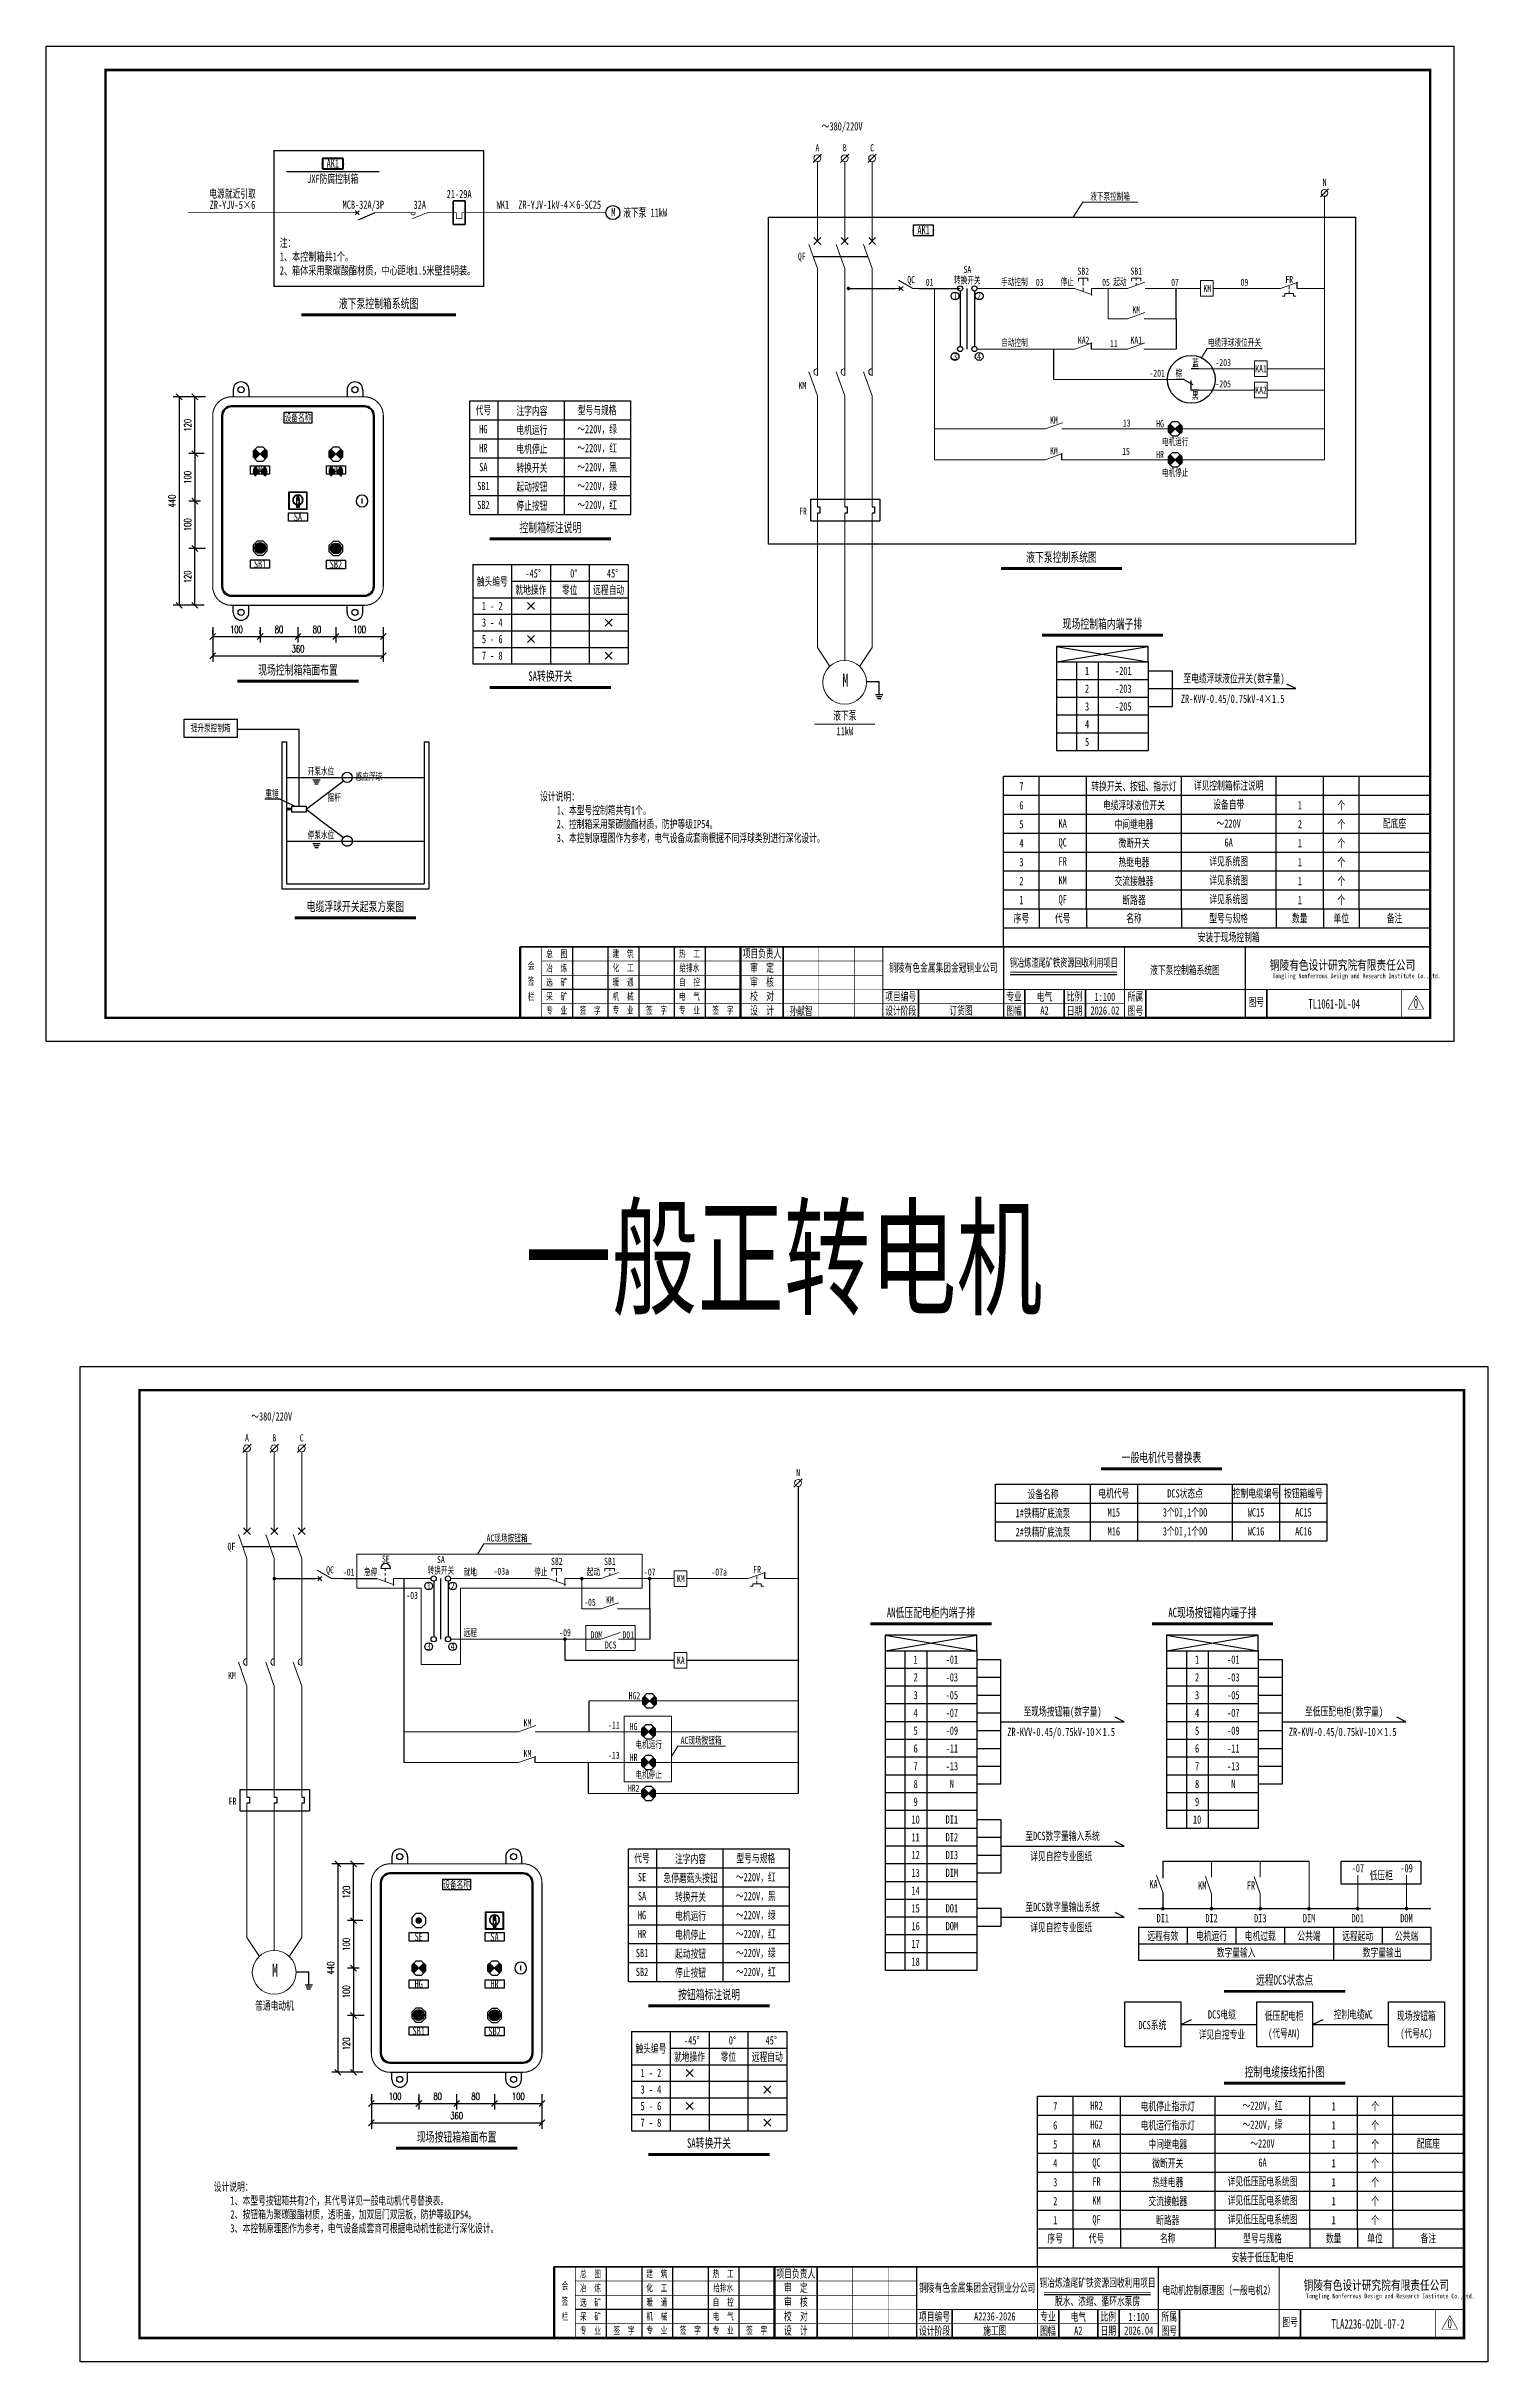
# Model space of a CAD drawing. Header units: millimetres. Extents: x 401220 to 2750366, y -101310 to 943175.
# Drawn here: x 1109105 to 1169932, y -44391 to 53312 of the extents above; entities that cross this region are included whole.
import ezdxf
from ezdxf.enums import TextEntityAlignment as Align

# ---------------------------------------------------------------- set-up
doc = ezdxf.new("R2010")
doc.units = ezdxf.units.MM
for name, pattern in [('DASHED', [0.75, 0.5, -0.25]), ('事故照明', [800, 600, 0, -200, 0]), ('常规', [20, 10, 0, 10]), ('接地线', [1460, 500, 500, -200, 60, -200])]:
    doc.linetypes.add(name, pattern=pattern)
for name, color, linetype, lineweight in [('01', 7, 'Continuous', 50), ('1轮廓实线层', 7, 'Continuous', 18), ('_0', 7, 'Continuous', 25), ('CAXA0层', 7, 'Continuous', 25), ('SW', 8, 'Continuous', 20)]:
    doc.layers.add(name, color=color, linetype=linetype, lineweight=lineweight)
for name, color, linetype in [('1', 7, 'Continuous'), ('4', 1, 'Continuous'), ('4虚线层', 6, 'DASHED'), ('D1', 4, 'Continuous'), ('MX', 3, 'Continuous'), ('TEXT', 4, 'Continuous'), ('动力平面导线层', 3, '常规'), ('动力平面设备层', 1, 'Continuous'), ('图框', 7, 'Continuous'), ('文字', 7, 'Continuous'), ('标注-照明', 7, 'Continuous'), ('照明平面导线层', 3, 'Continuous'), ('照明平面设备层', 1, 'Continuous'), ('电气-接地设计-接地线', 3, '接地线'), ('表格图框层', 7, 'Continuous'), ('高低压系统', 4, 'Continuous')]:
    doc.layers.add(name, color=color, linetype=linetype)
doc.styles.add('DIM_FONT', font='txt.shx', dxfattribs={"width": 0.7, "bigfont": 'hzdx.shx'})
doc.styles.add('HZ', font='simsun.ttf', dxfattribs={"width": 0.75})
doc.styles.add('标准', font='NSimSun.ttf', dxfattribs={"width": 0.667})
doc.dimstyles.new('副本 DIM20', dxfattribs={"dimtxt": 300, "dimasz": 2, "dimexe": 250, "dimexo": 300, "dimgap": 150, "dimtad": 1, "dimdec": 4, "dimlfac": 0.05, "dimzin": 0, "dimdsep": 46, "dimtxsty": 'DIM_FONT', "dimblk1": '_DIMX', "dimblk2": '_DIMX', "dimsah": 1, "dimcen": 0.09, "dimadec": 0, "dimazin": 0, "dimtfac": 1, "dimtdec": 4, "dimtix": 1, "dimtmove": 2, "dimatfit": 3, "dimldrblk": '_DIMX', "dimfxl": 250, "dimtolj": 1, "dimtzin": 0, "dimarcsym": 0})

msp = doc.modelspace()

# ---------------------------------------------------------------- texts
at = {"layer": 'SW', "color": 7, "linetype": 'Continuous', "lineweight": 25, "style": '标准', "width": 0.667}
for s, p in [('JXF防腐控制箱', (1121196.33091, 47544.73617)), ('AK1', (1121196.33091, 48195.78743)), ('电源就近引取', (1116962.8023, 46920.0183)), ('21-29A', (1126527.81359, 46905.14753)), ('ZR-YJV-5×6', (1116962.8023, 46447.0183)), ('MCB-32A/3P', (1122482.7329, 46454.43931)), ('32A', (1124864.71447, 46454.43931)), ('液下泵 11kW', (1134376.61491, 46121.92059)), ('孙献智', (1140956.9035, 12432.52413))]:
    msp.add_text(s, height=350, dxfattribs=at).set_placement(p, align=Align.CENTER)
for s, p in [('WK1', (1128111.27949, 46454.47445)), ('ZR-YJV-1kV-4×6-SC25', (1129023.9786, 46454.47445))]:
    msp.add_text(s, height=350, dxfattribs=at).set_placement(p)
at = {"layer": 'SW', "color": 1, "linetype": 'Continuous', "lineweight": 25, "style": '标准', "width": 0.667}
for s, p in [('M', (1133033.16221, 46135.49119)), ('订货图', (1147704.58982, 12450.56975))]:
    msp.add_text(s, height=350, dxfattribs=at).set_placement(p, align=Align.CENTER)
at = {"layer": 'SW', "color": 7, "linetype": 'ByBlock', "lineweight": 25, "style": '标准', "width": 0.667}
for s, height, p in [('AK1', 350, (1146128.67309, 45381.16538)), ('代号', 350, (1127549.3455, 37783.47128)), ('注字内容', 350, (1129597.28477, 37752.55785)), ('型号与规格', 350, (1132350.14755, 37783.47128)), ('设备名称', 300, (1119724.48825, 37494.29534)), ('HG', 350, (1127549.3455, 36983.47128)), ('电机运行', 350, (1129597.28477, 36952.55785)), ('～220V，绿', 350, (1132350.14755, 36983.47128)), ('HR', 350, (1127549.3455, 36183.47128)), ('电机停止', 350, (1129597.28477, 36152.55785)), ('～220V，红', 350, (1132350.14755, 36183.47128)), ('HG', 350, (1118125.98846, 35265.10589)), ('HR', 350, (1121325.98846, 35265.10589)), ('SA', 350, (1127549.3455, 35383.47128)), ('转换开关', 350, (1129597.28477, 35352.55785)), ('～220V，黑', 350, (1132350.14755, 35383.47128)), ('SB1', 350, (1127549.3455, 34583.47128)), ('起动按钮', 350, (1129597.28477, 34552.55785)), ('～220V，绿', 350, (1132350.14755, 34583.47128)), ('SA', 350, (1119724.63054, 33280.62607)), ('SB2', 350, (1127549.3455, 33783.47128)), ('停止按钮', 350, (1129597.28477, 33752.55785)), ('～220V，红', 350, (1132350.14755, 33783.47128)), ('SB1', 350, (1118125.98846, 31296.14625)), ('SB2', 350, (1121325.98846, 31280.62864)), ('触头编号', 350, (1127924.46346, 30550.55312)), ('就地操作', 350, (1129554.64491, 30198.01974)), ('-45°', 350, (1129650.6944, 30896.19533)), ('零位', 350, (1131194.02667, 30198.01974)), ('0°', 350, (1131365.33865, 30896.19533)), ('远程自动', 350, (1132833.40843, 30198.01974)), ('45°', 350, (1133003.98552, 30896.19533)), ('1 - 2', 350, (1127924.46346, 29521.24154)), ('3 - 4', 350, (1127924.46346, 28823.06596)), ('5 - 6', 350, (1127924.46346, 28124.89037)), ('7 - 8', 350, (1127924.46346, 27426.71479)), ('1', 350, (1153025.82211, 26782.47786)), ('-201', 350, (1154555.11517, 26782.47786)), ('至电缆浮球液位开关(数字量)', 350, (1159226.88891, 26464.78507)), ('3', 350, (1153025.82211, 25282.87281)), ('2', 350, (1153025.82211, 26032.67534)), ('-203', 350, (1154555.11517, 26032.67534)), ('-205', 350, (1154555.11517, 25282.87281)), ('ZR-KVV-0.45/0.75kV-4×1.5', 350, (1159169.91385, 25604.84763)), ('4', 350, (1153025.82211, 24533.07028)), ('5', 350, (1153025.82211, 23783.26776)), ('7', 350, (1150255.1661, 21912.41982)), ('转换开关、按钮、指示灯', 350, (1155005.1661, 21912.41982)), ('电缆浮球液位开关', 350, (1155005.1661, 21112.41982)), ('详见控制箱标注说明', 350, (1159001.30875, 21943.33326)), ('设备自带', 350, (1159001.30875, 21143.33326)), ('个', 350, (1163755.1661, 21112.41982)), ('5', 350, (1150255.1661, 20312.41982)), ('6', 350, (1150255.1661, 21112.41982)), ('KA', 350, (1151996.30875, 20343.33326)), ('中间继电器', 350, (1155005.1661, 20312.41982)), ('～220V', 350, (1159001.30875, 20343.33326)), ('2', 350, (1162005.1661, 20312.41982)), ('1', 350, (1162005.1661, 21112.41982)), ('个', 350, (1163755.1661, 20312.41982)), ('配底座', 350, (1166001.30875, 20343.33326)), ('4', 350, (1150255.1661, 19512.41982)), ('QC', 350, (1151996.30875, 19543.33326)), ('微断开关', 350, (1155005.1661, 19512.41982)), ('6A', 350, (1159001.30875, 19543.33326)), ('1', 350, (1162005.1661, 19512.41982)), ('个', 350, (1163755.1661, 19512.41982)), ('3', 350, (1150255.1661, 18712.41982)), ('FR', 350, (1151996.30875, 18743.33326)), ('热继电器', 350, (1155005.1661, 18712.41982)), ('详见系统图', 350, (1159001.30875, 18743.33326)), ('1', 350, (1162005.1661, 18712.41982)), ('个', 350, (1163755.1661, 18712.41982)), ('2', 350, (1150255.1661, 17912.41982)), ('KM', 350, (1151996.30875, 17943.33326)), ('交流接触器', 350, (1155005.1661, 17912.41982)), ('详见系统图', 350, (1159001.30875, 17943.33326)), ('1', 350, (1162005.1661, 17912.41982)), ('个', 350, (1163755.1661, 17912.41982)), ('序号', 350, (1150253.30875, 16343.33326)), ('1', 350, (1150255.1661, 17112.41982)), ('代号', 350, (1151996.30875, 16343.33326)), ('QF', 350, (1151996.30875, 17143.33326)), ('断路器', 350, (1155005.1661, 17112.41982)), ('名称', 350, (1155001.30875, 16343.33326)), ('详见系统图', 350, (1159001.30875, 17143.33326)), ('型号与规格', 350, (1159001.30875, 16343.33326)), ('数量', 350, (1162001.30875, 16343.33326)), ('1', 350, (1162005.1661, 17112.41982)), ('单位', 350, (1163751.30875, 16343.33326)), ('个', 350, (1163755.1661, 17112.41982)), ('备注', 350, (1166001.30875, 16343.33326)), ('安装于现场控制箱', 350, (1159001.30875, 15543.33326)), ('设备名称', 350, (1151164.62423, -7957.49255)), ('电机代号', 350, (1154155.76688, -7926.57912)), ('DCS状态点', 350, (1157160.76688, -7926.57912)), ('控制电缆编号', 350, (1160155.76688, -7926.57912)), ('按钮箱编号', 350, (1162155.76688, -7926.57912)), ('1#铁精矿底流泵', 350, (1151164.62423, -8757.49255)), ('M15', 350, (1154155.76688, -8726.57912)), ('3个DI,1个DO', 350, (1157160.76688, -8726.57912)), ('WC15', 350, (1160155.76688, -8726.57912)), ('AC15', 350, (1162155.76688, -8726.57912)), ('2#铁精矿底流泵', 350, (1151164.62423, -9557.49255)), ('M16', 350, (1154155.76688, -9526.57912)), ('3个DI,1个DO', 350, (1157160.76688, -9526.57912)), ('WC16', 350, (1160155.76688, -9526.57912)), ('AC16', 350, (1162155.76688, -9526.57912)), ('1', 350, (1145790.3777, -14937.86488)), ('-01', 350, (1147319.67077, -14937.86488)), ('1', 350, (1157668.29056, -14937.86488)), ('-01', 350, (1159197.58363, -14937.86488)), ('2', 350, (1145790.3777, -15687.66741)), ('-03', 350, (1147319.67077, -15687.66741)), ('2', 350, (1157668.29056, -15687.66741)), ('-03', 350, (1159197.58363, -15687.66741)), ('3', 350, (1145790.3777, -16437.46993)), ('-05', 350, (1147319.67077, -16437.46993)), ('3', 350, (1157668.29056, -16437.46993)), ('-05', 350, (1159197.58363, -16437.46993)), ('4', 350, (1145790.3777, -17187.27246)), ('-07', 350, (1147319.67077, -17187.27246)), ('至现场按钮箱(数字量)', 350, (1151991.44451, -17130.06399)), ('4', 350, (1157668.29056, -17187.27246)), ('-07', 350, (1159197.58363, -17187.27246)), ('至低压配电柜(数字量)', 350, (1163869.35737, -17130.06399)), ('5', 350, (1145790.3777, -17937.07499)), ('6', 350, (1145790.3777, -18686.87751)), ('-09', 350, (1147319.67077, -17937.07499)), ('-11', 350, (1147319.67077, -18686.87751)), ('ZR-KVV-0.45/0.75kV-10×1.5', 350, (1151934.46944, -17990.00143)), ('5', 350, (1157668.29056, -17937.07499)), ('6', 350, (1157668.29056, -18686.87751)), ('-09', 350, (1159197.58363, -17937.07499)), ('-11', 350, (1159197.58363, -18686.87751)), ('ZR-KVV-0.45/0.75kV-10×1.5', 350, (1163812.3823, -17990.00143)), ('7', 350, (1145790.3777, -19436.68004)), ('-13', 350, (1147319.67077, -19436.68004)), ('7', 350, (1157668.29056, -19436.68004)), ('-13', 350, (1159197.58363, -19436.68004)), ('8', 350, (1145790.3777, -20186.48257)), ('N', 350, (1147319.67077, -20186.48257)), ('8', 350, (1157668.29056, -20186.48257)), ('N', 350, (1159197.58363, -20186.48257)), ('10', 350, (1145790.3777, -21686.08762)), ('9', 350, (1145790.3777, -20936.28509)), ('DI1', 350, (1147319.67077, -21686.08762)), ('10', 350, (1157668.29056, -21686.08762)), ('9', 350, (1157668.29056, -20936.28509)), ('11', 350, (1145790.3777, -22435.89014)), ('DI2', 350, (1147319.67077, -22435.89014)), ('至DCS数字量输入系统', 350, (1151991.44451, -22378.68168)), ('代号', 350, (1134244.52946, -23319.1484)), ('注字内容', 350, (1136292.46873, -23350.06184)), ('型号与规格', 350, (1139045.33151, -23319.1484)), ('12', 350, (1145790.3777, -23185.69267)), ('DI3', 350, (1147319.67077, -23185.69267)), ('详见自控专业图纸', 350, (1151934.46944, -23238.61911)), ('-07', 350, (1164453.42, -23738.87882)), ('-09', 350, (1166509.91894, -23738.87882)), ('设备名称', 300, (1126419.67221, -24408.32434)), ('SE', 350, (1134244.52946, -24119.1484)), ('急停蘑菇头按钮', 350, (1136292.46873, -24150.06184)), ('～220V，红', 350, (1139045.33151, -24119.1484)), ('13', 350, (1145790.3777, -23935.4952)), ('14', 350, (1145790.3777, -24685.29772)), ('DIM', 350, (1147319.67077, -23935.4952)), ('低压柜', 350, (1165442.11978, -24044.82704)), ('SA', 350, (1134244.52946, -24919.1484)), ('HG', 350, (1134244.52946, -25719.1484)), ('转换开关', 350, (1136292.46873, -24950.06184)), ('电机运行', 350, (1136292.46873, -25750.06184)), ('～220V，黑', 350, (1139045.33151, -24919.1484)), ('～220V，绿', 350, (1139045.33151, -25719.1484)), ('15', 350, (1145790.3777, -25435.10025)), ('DO1', 350, (1147319.67077, -25435.10025)), ('至DCS数字量输出系统', 350, (1151991.44451, -25377.89178)), ('SE', 350, (1124821.17242, -26637.5138)), ('SA', 350, (1128021.17242, -26637.5138)), ('HR', 350, (1134244.52946, -26519.1484)), ('电机停止', 350, (1136292.46873, -26550.06184)), ('～220V，红', 350, (1139045.33151, -26519.1484)), ('16', 350, (1145790.3777, -26184.90277)), ('DOM', 350, (1147319.67077, -26184.90277)), ('详见自控专业图纸', 350, (1151934.46944, -26237.82922)), ('远程有效', 350, (1156222.30008, -26601.14082)), ('DI1', 350, (1156222.30008, -25852.66875)), ('电机运行', 350, (1158278.79901, -26601.14082)), ('DI2', 350, (1158278.79901, -25852.66875)), ('电机过载', 350, (1160335.29795, -26601.14082)), ('DI3', 350, (1160335.29795, -25852.66875)), ('公共端', 350, (1162391.79689, -26601.14082)), ('DIM', 350, (1162391.79689, -25852.66875)), ('远程起动', 350, (1164448.29582, -26601.14082)), ('D01', 350, (1164448.29582, -25852.66875)), ('公共端', 350, (1166504.79476, -26601.14082)), ('DOM', 350, (1166504.79476, -25852.66875)), ('SB1', 350, (1134244.52946, -27319.1484)), ('起动按钮', 350, (1136292.46873, -27350.06184)), ('～220V，绿', 350, (1139045.33151, -27319.1484)), ('17', 350, (1145790.3777, -26934.7053)), ('18', 350, (1145790.3777, -27684.50783)), ('数字量输入', 350, (1159315.11497, -27299.3164)), ('数字量输出', 350, (1165476.00354, -27299.3164)), ('HG', 350, (1124821.17242, -28621.99362)), ('HR', 350, (1128021.17242, -28621.99362)), ('SB2', 350, (1134244.52946, -28119.1484)), ('停止按钮', 350, (1136292.46873, -28150.06184)), ('～220V，红', 350, (1139045.33151, -28119.1484)), ('SB1', 350, (1124821.17242, -30606.47344)), ('SB2', 350, (1128021.17242, -30621.99105)), ('触头编号', 350, (1134619.64742, -31352.06656)), ('-45°', 350, (1136345.87836, -31006.42436)), ('0°', 350, (1138060.52261, -31006.42436)), ('45°', 350, (1139699.16948, -31006.42436)), ('1 - 2', 350, (1134619.64742, -32381.37815)), ('就地操作', 350, (1136249.82887, -31704.59994)), ('零位', 350, (1137889.21063, -31704.59994)), ('远程自动', 350, (1139528.59239, -31704.59994)), ('3 - 4', 350, (1134619.64742, -33079.55373)), ('5 - 6', 350, (1134619.64742, -33777.72931)), ('7 - 8', 350, (1134619.64742, -34475.9049)), ('7', 350, (1151682.21765, -33790.57845)), ('HR2', 350, (1153423.36031, -33759.66502)), ('电机停止指示灯', 350, (1156432.21765, -33790.57845)), ('电机运行指示灯', 350, (1156432.21765, -34590.57845)), ('～220V，红', 350, (1160428.36031, -33759.66502)), ('～220V，绿', 350, (1160428.36031, -34559.66502)), ('1', 350, (1163432.21765, -33790.57845)), ('个', 350, (1165182.21765, -33790.57845)), ('个', 350, (1165182.21765, -34590.57845)), ('5', 350, (1151682.21765, -35390.57845)), ('6', 350, (1151682.21765, -34590.57845)), ('HG2', 350, (1153423.36031, -34559.66502)), ('KA', 350, (1153423.36031, -35359.66502)), ('中间继电器', 350, (1156432.21765, -35390.57845)), ('～220V', 350, (1160428.36031, -35359.66502)), ('1', 350, (1163432.21765, -34590.57845)), ('1', 350, (1163432.21765, -35390.57845)), ('个', 350, (1165182.21765, -35390.57845)), ('配底座', 350, (1167428.36031, -35359.66502)), ('4', 350, (1151682.21765, -36190.57845)), ('QC', 350, (1153423.36031, -36159.66502)), ('微断开关', 350, (1156432.21765, -36190.57845)), ('6A', 350, (1160428.36031, -36159.66502)), ('1', 350, (1163432.21765, -36190.57845)), ('个', 350, (1165182.21765, -36190.57845)), ('3', 350, (1151682.21765, -36990.57845)), ('FR', 350, (1153423.36031, -36959.66502)), ('热继电器', 350, (1156432.21765, -36990.57845)), ('详见低压配电系统图', 350, (1160428.36031, -36959.66502)), ('1', 350, (1163432.21765, -36990.57845)), ('个', 350, (1165182.21765, -36990.57845)), ('2', 350, (1151682.21765, -37790.57845)), ('KM', 350, (1153423.36031, -37759.66502)), ('交流接触器', 350, (1156432.21765, -37790.57845)), ('详见低压配电系统图', 350, (1160428.36031, -37759.66502)), ('1', 350, (1163432.21765, -37790.57845)), ('个', 350, (1165182.21765, -37790.57845)), ('序号', 350, (1151680.36031, -39359.66502)), ('1', 350, (1151682.21765, -38590.57845)), ('代号', 350, (1153423.36031, -39359.66502)), ('QF', 350, (1153423.36031, -38559.66502)), ('断路器', 350, (1156432.21765, -38590.57845)), ('名称', 350, (1156428.36031, -39359.66502)), ('详见低压配电系统图', 350, (1160428.36031, -38559.66502)), ('型号与规格', 350, (1160428.36031, -39359.66502)), ('数量', 350, (1163428.36031, -39359.66502)), ('1', 350, (1163432.21765, -38590.57845)), ('单位', 350, (1165178.36031, -39359.66502)), ('个', 350, (1165182.21765, -38590.57845)), ('备注', 350, (1167428.36031, -39359.66502)), ('安装于低压配电柜', 350, (1160428.36031, -40159.66502))]:
    msp.add_text(s, height=height, dxfattribs=at).set_placement(p, align=Align.CENTER)
at = {"layer": 'SW', "color": 2, "linetype": 'Continuous', "lineweight": 25, "style": '标准', "width": 0.667}
msp.add_text('液下泵控制箱系统图', height=400, dxfattribs=at).set_placement((1123127.62738, 42261.99426), align=Align.CENTER)
at = {"layer": 'SW', "color": 2, "linetype": 'ByBlock', "lineweight": 25, "style": '标准', "width": 0.667}
for s, p in [('控制箱标注说明', (1130377.78878, 32805.84323)), ('液下泵控制系统图', (1151946.52665, 31554.50297)), ('现场控制箱箱面布置', (1119727.34638, 26799.92491)), ('SA转换开关', (1130377.78878, 26536.48934)), ('电缆浮球开关起泵方案图', (1122144.83437, 16818.31656)), ('一般电机代号替换表', (1156164.3965, -6434.47924)), ('AN低压配电柜内端子排', (1146439.53823, -12978.74964)), ('远程DCS状态点', (1161362.77793, -28481.81674)), ('按钮箱标注说明', (1137072.97274, -29096.77646)), ('控制电缆接线拓扑图', (1161362.77793, -32360.71241)), ('现场按钮箱箱面布置', (1126422.53034, -35102.69477)), ('SA转换开关', (1137072.97274, -35366.13035))]:
    msp.add_text(s, height=400, dxfattribs=at).set_placement(p, align=Align.CENTER)
at = {"layer": 'SW', "color": 3, "linetype": 'ByBlock', "lineweight": 25, "style": '标准', "width": 0.667}
for s, p in [('现场控制箱内端子排', (1153674.98264, 28741.5931)), ('AC现场按钮箱内端子排', (1158317.45109, -12978.74964))]:
    msp.add_text(s, height=400, dxfattribs=at).set_placement(p, align=Align.CENTER)
at = {"layer": 'SW', "color": 4, "linetype": 'ByBlock', "lineweight": 25, "style": '标准', "width": 0.667}
for s, height, p in [('液下泵', 350, (1142804.54246, 24899.69386)), ('11kW', 350, (1142804.54246, 24236.13913)), ('一般正转电机', 4000, (1140232.21765, 189.71593)), ('普通电动机', 350, (1118733.22458, -29539.61524)), ('DCS系统', 350, (1155781.99658, -30359.85794)), ('DCS电缆', 350, (1158716.84658, -29913.3867)), ('低压配电柜', 350, (1161344.71597, -29971.63332)), ('控制电缆WC', 350, (1164257.97107, -29913.3867)), ('现场按钮箱', 350, (1166921.54652, -29971.63332)), ('详见自控专业', 350, (1158716.84658, -30762.06088)), ('(代号AN)', 350, (1161344.71597, -30710.49284)), ('(代号AC)', 350, (1166921.54652, -30710.49284))]:
    msp.add_text(s, height=height, dxfattribs=at).set_placement(p, align=Align.CENTER)
at = {"layer": 'SW', "color": 4, "linetype": 'Continuous', "lineweight": 25, "style": '标准'}
for s, height, width, p in [('铜陵有色金属集团金冠铜业公司', 350, 0.667, (1146959.01926, 14258.2812)), ('铜冶炼渣尾矿铁资源回收利用项目', 350, 0.62, (1152042.68972, 14469.82759)), ('液下泵控制箱系统图', 350, 0.667, (1157156.07751, 14157.50472)), ('电气', 350, 0.667, (1151229.3426, 13030.2718)), ('A2', 350, 0.667, (1151229.3426, 12450.56975)), ('2026.02', 350, 0.667, (1153779.3426, 12450.56975)), ('1:100', 350, 0.667, (1153779.3426, 13030.2718)), ('TL1061-DL-04', 400, 0.667, (1163454.4805, 12707.06233)), ('0', 400, 0.667, (1166902.93858, 12718.55214)), ('铜冶炼渣尾矿铁资源回收利用项目', 350, 0.667, (1153469.74127, -41233.17069)), ('铜陵有色金属集团金冠铜业分公司', 350, 0.667, (1148386.07081, -41444.71708)), ('脱水、浓缩、循环水泵房', 350, 0.667, (1153469.74127, -42014.43292)), ('电动机控制原理图（一般电机2）', 350, 0.667, (1158583.12906, -41545.49356)), ('A2236-2026', 350, 0.667, (1149131.64137, -42652.00013)), ('施工图', 350, 0.667, (1149131.64137, -43252.42853)), ('电气', 350, 0.667, (1152656.39416, -42672.72648)), ('A2', 350, 0.667, (1152656.39416, -43252.42853)), ('2026.04', 350, 0.667, (1155206.39416, -43252.42853)), ('1:100', 350, 0.667, (1155206.39416, -42672.72648)), ('TLA2236-02DL-07-2', 400, 0.667, (1164881.53206, -42995.93594)), ('0', 400, 0.667, (1168329.99013, -42984.44613))]:
    msp.add_text(s, height=height, dxfattribs=dict(at, width=width)).set_placement(p, align=Align.CENTER)
at = {"layer": 'SW', "color": 7, "linetype": 'ByBlock', "lineweight": 25, "style": '标准', "width": 0.667}
for s, p in [('KA', (1156004.83405, -24234.51616)), ('KM', (1158061.33299, -24298.32948)), ('FR', (1160117.83193, -24298.32948))]:
    msp.add_text(s, height=350, dxfattribs=at).set_placement(p, align=Align.MIDDLE_RIGHT)
at = {"layer": 'SW', "color": 0, "linetype": 'Continuous', "lineweight": 25, "insert": (1118957.36393, 45194.29001), "char_height": 350, "width": 8834.8706464, "attachment_point": 1, "style": '标准'}
msp.add_mtext('注：\\P{\\fNSimSun|b0|i0|c134|p34;\\W0.7;1、本控制箱共1个。\\P2、箱体采用聚碳酸酯材质，中心距地1.5米壁挂明装。}', dxfattribs=at)
at = {"layer": 'SW', "color": 0, "linetype": 'ByBlock', "lineweight": 25, "char_height": 350, "attachment_point": 1, "style": '标准'}
for s, insert, width in [('设计说明：\\P{\\W0.7;    1、\\W0.667;\\C7;本型号控制箱共有1个。\\P\\W0.7;\\C0;    2、\\W0.667;\\C7;控制箱采用聚碳酸酯材质，防护等级IP54。\\P\\W0.7;\\C0;    3、\\W0.667;\\C7;本控制原理图作为参考，电气设备成套商根据不同浮球类别进行深化设计。}', (1129945.71512, 21834.26902), 23102.543168), ('设计说明：\\P{\\W0.7;    1、\\W0.667;\\C7;本型号按钮箱共有2个，其代号详见一般电动机代号替换表。\\P\\W0.7;\\C0;    2、\\W0.667;\\C7;按钮箱为聚碳酸酯材质，透明盖，加双层门双层板，防护等级IP54。\\P\\W0.7;\\C0;    3、\\W0.667;\\C7;本控制原理图作为参考，电气设备成套商可根据电动机性能进行深化设计。}', (1116172.63807, -36834.19019), 15549.5365845)]:
    msp.add_mtext(s, dxfattribs=dict(at, insert=insert, width=width))
at = {"layer": 'TEXT', "color": 7, "linetype": 'ByBlock', "ltscale": 100, "style": '标准', "width": 0.667}
for s, height, p in [('～380/220V', 350, (1142687.985, 49762.36883)), ('A', 300, (1141646.17859, 48881.9276)), ('B', 300, (1142801.04419, 48881.9276)), ('C', 300, (1143955.90979, 48881.9276)), ('N', 300, (1163047.62839, 47422.17013)), ('QF', 300, (1140986.86152, 44303.79627)), ('SA', 300, (1147972.14492, 43744.79394)), ('SB2', 300, (1152866.26074, 43673.54609)), ('SB1', 300, (1155104.31686, 43673.54609)), ('QC', 300, (1145602.7425, 43313.51414)), ('转换开关', 300, (1147972.14492, 43295.75335)), ('手动控制', 300, (1149960.79655, 43219.3052)), ('停止', 300, (1152188.76244, 43223.98438)), ('起动', 300, (1154412.13212, 43223.98438)), ('KM', 300, (1158097.82824, 42942.83744)), ('FR', 300, (1161557.64802, 43322.52195)), ('1', 300, (1147461.68923, 42638.65368)), ('2', 300, (1148466.73915, 42638.65368)), ('KM', 300, (1155104.31686, 42044.39776)), ('KA2', 300, (1152880.94718, 40766.27357)), ('KA1', 300, (1155104.31686, 40766.27357)), ('3', 300, (1147461.68923, 40082.4053)), ('4', 300, (1148466.73915, 40082.4053)), ('自动控制', 300, (1149960.79655, 40663.05682)), ('蓝', 300, (1157593.83315, 39801.79356)), ('KM', 300, (1141012.63977, 38852.83673)), ('棕', 300, (1156900.25104, 39371.17841)), ('KA1', 300, (1160367.21468, 39558.33033)), ('黑', 300, (1157593.83315, 38423.98121)), ('KA2', 300, (1160367.21468, 38656.37364)), ('KM', 300, (1151626.35137, 37394.09913)), ('HG', 300, (1156105.84484, 37236.9859)), ('KM', 300, (1151626.26525, 36094.09913)), ('HR', 300, (1156105.75871, 35936.9859)), ('电机运行', 300, (1156742.04728, 36476.35786)), ('电机停止', 300, (1156741.96115, 35176.35786)), ('FR', 300, (1141037.00426, 33548.0365)), ('M', 550, (1142825.87076, 26288.92762)), ('～380/220V', 350, (1118616.66711, -4676.94026)), ('A', 300, (1117574.86071, -5557.3815)), ('B', 300, (1118729.72631, -5557.3815)), ('C', 300, (1119884.59191, -5557.3815)), ('N', 300, (1140831.82831, -7017.13897)), ('QF', 300, (1116915.54363, -10135.51283)), ('SE', 300, (1123432.8546, -10672.75883)), ('SA', 300, (1125756.34485, -10694.51516)), ('SB2', 300, (1130650.46066, -10765.76301)), ('SB1', 300, (1132888.51678, -10765.76301)), ('QC', 300, (1121078.79993, -11125.79496)), ('1', 300, (1125245.88916, -11800.65542)), ('转换开关', 300, (1125756.34485, -11143.55575)), ('2', 300, (1126250.93907, -11800.65542)), ('就地', 300, (1126997.07529, -11220.0039)), ('停止', 300, (1129972.96236, -11215.32472)), ('起动', 300, (1132196.33204, -11215.32472)), ('KM', 300, (1135882.02817, -11496.47166)), ('FR', 300, (1139103.99758, -11116.78715)), ('KM', 300, (1132888.51678, -12394.91134)), ('远程', 300, (1126997.07529, -13776.25228)), ('D0M', 300, (1132320.30935, -13866.72161)), ('D01', 300, (1133664.09017, -13866.72161)), ('3', 300, (1125245.88916, -14356.9038)), ('4', 300, (1126250.93907, -14356.9038)), ('KA', 300, (1135882.02817, -14944.29371)), ('KM', 300, (1116941.32188, -15586.47237)), ('HG2', 300, (1133926.36703, -16438.44958)), ('KM', 300, (1129410.47563, -17581.33634)), ('HG', 300, (1133889.96909, -17738.44958)), ('电机运行', 300, (1134526.17153, -18499.07762)), ('KM', 300, (1129410.47563, -18881.33634)), ('HR', 300, (1133889.96909, -19038.44958)), ('电机停止', 300, (1134526.17153, -19768.61213)), ('HR2', 300, (1133889.96909, -20338.44958)), ('FR', 300, (1116965.68638, -20891.2726)), ('M', 550, (1118754.55288, -28150.38148))]:
    msp.add_text(s, height=height, dxfattribs=at).set_placement(p, align=Align.CENTER)
at = {"layer": 'TEXT', "color": 4, "linetype": 'ByBlock', "ltscale": 100, "style": '标准', "width": 0.667}
for s, p in [('液下泵控制箱', (1153999.5665, 46830.41582)), ('提升泵控制箱', (1116043.00004, 24398.39453)), ('DCS', (1132925.07249, -14299.42851))]:
    msp.add_text(s, height=300, dxfattribs=at).set_placement(p, align=Align.CENTER)
at = {"layer": 'TEXT', "color": 2, "linetype": 'ByBlock', "ltscale": 100, "style": '标准', "width": 0.667}
for s, p in [('01', (1146381.84311, 43205.11888)), ('03', (1151025.3036, 43205.11888)), ('05', (1153824.5472, 43205.11888)), ('07', (1156736.35162, 43205.11888)), ('09', (1159667.37821, 43205.11888)), ('11', (1154160.27569, 40620.49013)), ('-203', (1158769.89358, 39819.27617)), ('-201', (1155984.5826, 39369.41071)), ('-205', (1158769.89358, 38917.31948)), ('13', (1154698.75287, 37265.48928)), ('15', (1154668.72282, 36070.83265)), ('开泵水位', (1120695.69338, 22574.98681)), ('停泵水位', (1120695.69338, 19886.0106)), ('-01', (1121865.71586, -11219.56196)), ('-03a', (1128304.77956, -11186.23513)), ('-07', (1134571.11682, -11219.56196)), ('-07a', (1137500.50691, -11219.56196)), ('-03', (1124543.88912, -12203.71132)), ('-05', (1132047.78482, -12492.43535)), ('-09', (1130996.80247, -13775.81034)), ('-11', (1133058.70176, -17678.86036)), ('-13', (1133058.70176, -18950.44863))]:
    msp.add_text(s, height=300, dxfattribs=at).set_placement(p, align=Align.CENTER)
at = {"layer": 'TEXT', "color": 6, "linetype": 'ByBlock', "ltscale": 100, "style": '标准', "width": 0.667}
for s, p in [('电缆浮球液位开关', (1159245.23939, 40668.0084)), ('AC现场按钮箱', (1128548.17046, -9783.62717)), ('AC现场按钮箱', (1136735.74382, -18319.86607))]:
    msp.add_text(s, height=300, dxfattribs=at).set_placement(p, align=Align.CENTER)
at = {"layer": 'TEXT', "color": 0, "linetype": 'ByBlock', "ltscale": 100, "style": '标准', "width": 0.667}
for s, p in [('感应浮球', (1122714.57702, 22350.53509)), ('重锤', (1118631.67429, 21631.10038)), ('摇杆', (1121259.50778, 21465.28737))]:
    msp.add_text(s, height=300, dxfattribs=at).set_placement(p, align=Align.CENTER)
at = {"layer": 'TEXT', "color": 1, "linetype": 'ByBlock', "ltscale": 100, "style": '标准', "width": 0.667}
msp.add_text('急停', height=300, dxfattribs=at).set_placement((1122797.81442, -11215.32472), align=Align.CENTER)

# ---------------------------------------------------------------- blocks, each defined once
blk = doc.blocks.new('HHG')
at = {"layer": '01', "color": 3, "lineweight": 30}
for p, q in [((320, 0), (0, 0)), ((320, 0), (708, -224)), ((959, 450), (640, 450)), ((640, -452), (640, -42)), ((959, -452), (640, -452))]:
    blk.add_line(p, q, dxfattribs=at)
blk = doc.blocks.new('*U31')
at = {"layer": '1轮廓实线层'}
for p, q in [((0, 5), (-3.5, 11.06)), ((0, 10), (-0.88, 10.88)), ((0, 10), (-0.88, 9.12)), ((0, 15), (0, 10)), ((0, 10), (0.88, 10.88)), ((0, 10), (0.88, 9.12)), ((0, 5), (0, 0))]:
    blk.add_line(p, q, dxfattribs=at)
blk = doc.blocks.new('PLA1')
at = {"color": 0, "linetype": 'ByBlock', "lineweight": -2}
for p, q in [((-500, 500), (-500, 0)), ((500, 500), (-500, 500)), ((-500, 0), (500, 0)), ((500, 0), (500, 500))]:
    blk.add_line(p, q, dxfattribs=at)
for p in [(-500, 250), (0, 500), (0, 0), (500, 250)]:
    blk.add_point(p, dxfattribs=at)
blk = doc.blocks.new('_Oblique')
at = {"color": 0, "linetype": 'ByBlock', "lineweight": -2}
blk.add_line((-0.5, -0.5), (0.5, 0.5), dxfattribs=at)
blk = doc.blocks.new('*D156')
at = {"layer": '1', "color": 3, "linetype": 'ByBlock', "lineweight": -2}
for p, q in [((1115446, 38523), (1114459, 38523)), ((1114709, 38523), (1114709, 29723)), ((1115446, 29723), (1114459, 29723))]:
    blk.add_line(p, q, dxfattribs=at)
at = {"layer": 'Defpoints', "color": 0, "linetype": 'ByBlock'}
for p in [(1115746, 38523), (1114709, 29723), (1115746, 29723)]:
    blk.add_point(p, dxfattribs=at)
at = {"layer": '1', "color": 3, "linetype": 'ByBlock', "lineweight": -2, "xscale": 250, "yscale": 250, "zscale": 250}
for p, rotation in [((1114709, 38523), 90), ((1114709, 29723), 270)]:
    blk.add_blockref('_Oblique', p, dxfattribs=dict(at, rotation=rotation))
at = {"layer": '1', "color": 7, "linetype": 'ByBlock', "insert": (1114409, 34123), "char_height": 300, "attachment_point": 5, "rotation": 90, "style": 'DIM_FONT'}
blk.add_mtext('\\A1;440', dxfattribs=at)
blk = doc.blocks.new('_DIMX')
blk.add_line((-150, 0), (150, 0))
at = {"const_width": 50}
blk.add_lwpolyline([(-70, -70), (70, 70)], dxfattribs=at)
blk = doc.blocks.new('*D157')
at = {"layer": '1', "color": 3, "linetype": 'ByBlock', "lineweight": -2}
for p, q in [((1115827, 32123), (1115123, 32123)), ((1115373, 29723), (1115373, 32123)), ((1115769, 29723), (1115123, 29723))]:
    blk.add_line(p, q, dxfattribs=at)
at = {"layer": 'Defpoints', "color": 0, "linetype": 'ByBlock'}
for p in [(1115373, 32123), (1116127, 32123), (1116069, 29723)]:
    blk.add_point(p, dxfattribs=at)
at = {"layer": '1', "color": 3, "linetype": 'ByBlock', "lineweight": -2, "xscale": 250, "yscale": 250, "zscale": 250}
for p, rotation in [((1115373, 32123), 90), ((1115373, 29723), 270)]:
    blk.add_blockref('_Oblique', p, dxfattribs=dict(at, rotation=rotation))
at = {"layer": '1', "color": 7, "linetype": 'ByBlock', "insert": (1115073, 30923), "char_height": 300, "attachment_point": 5, "rotation": 90, "style": 'DIM_FONT'}
blk.add_mtext('\\A1;120', dxfattribs=at)
blk = doc.blocks.new('*D158')
at = {"layer": '1', "color": 3, "linetype": 'ByBlock', "lineweight": -2}
for p, q in [((1115552, 34123), (1115123, 34123)), ((1115373, 34123), (1115373, 32123)), ((1115614, 32123), (1115123, 32123))]:
    blk.add_line(p, q, dxfattribs=at)
at = {"layer": 'Defpoints', "color": 0, "linetype": 'ByBlock'}
for p in [(1115852, 34123), (1115373, 32123), (1115914, 32123)]:
    blk.add_point(p, dxfattribs=at)
at = {"layer": '1', "color": 3, "linetype": 'ByBlock', "lineweight": -2, "xscale": 250, "yscale": 250, "zscale": 250}
for p, rotation in [((1115373, 34123), 90), ((1115373, 32123), 270)]:
    blk.add_blockref('_Oblique', p, dxfattribs=dict(at, rotation=rotation))
at = {"layer": '1', "color": 7, "linetype": 'ByBlock', "insert": (1115073, 33123), "char_height": 300, "attachment_point": 5, "rotation": 90, "style": 'DIM_FONT'}
blk.add_mtext('\\A1;100', dxfattribs=at)
blk = doc.blocks.new('*D159')
at = {"layer": '1', "color": 3, "linetype": 'ByBlock', "lineweight": -2}
for p, q in [((1115552, 36123), (1115123, 36123)), ((1115373, 36123), (1115373, 34123)), ((1115614, 34123), (1115123, 34123))]:
    blk.add_line(p, q, dxfattribs=at)
at = {"layer": 'Defpoints', "color": 0, "linetype": 'ByBlock'}
for p in [(1115852, 36123), (1115373, 34123), (1115914, 34123)]:
    blk.add_point(p, dxfattribs=at)
at = {"layer": '1', "color": 3, "linetype": 'ByBlock', "lineweight": -2, "xscale": 250, "yscale": 250, "zscale": 250}
for p, rotation in [((1115373, 36123), 90), ((1115373, 34123), 270)]:
    blk.add_blockref('_Oblique', p, dxfattribs=dict(at, rotation=rotation))
at = {"layer": '1', "color": 7, "linetype": 'ByBlock', "insert": (1115073, 35123), "char_height": 300, "attachment_point": 5, "rotation": 90, "style": 'DIM_FONT'}
blk.add_mtext('\\A1;100', dxfattribs=at)
blk = doc.blocks.new('*D160')
at = {"layer": '1', "color": 3, "linetype": 'ByBlock', "lineweight": -2}
for p, q in [((1115827, 38523), (1115123, 38523)), ((1115373, 36123), (1115373, 38523)), ((1115769, 36123), (1115123, 36123))]:
    blk.add_line(p, q, dxfattribs=at)
at = {"layer": 'Defpoints', "color": 0, "linetype": 'ByBlock'}
for p in [(1115373, 38523), (1116127, 38523), (1116069, 36123)]:
    blk.add_point(p, dxfattribs=at)
at = {"layer": '1', "color": 3, "linetype": 'ByBlock', "lineweight": -2, "xscale": 250, "yscale": 250, "zscale": 250}
for p, rotation in [((1115373, 38523), 90), ((1115373, 36123), 270)]:
    blk.add_blockref('_Oblique', p, dxfattribs=dict(at, rotation=rotation))
at = {"layer": '1', "color": 7, "linetype": 'ByBlock', "insert": (1115073, 37323), "char_height": 300, "attachment_point": 5, "rotation": 90, "style": 'DIM_FONT'}
blk.add_mtext('\\A1;120', dxfattribs=at)
blk = doc.blocks.new('*D161')
at = {"layer": '1', "color": 3, "linetype": 'ByBlock', "lineweight": -2}
for p, q in [((1119726, 28800), (1119726, 28154)), ((1119726, 28404), (1121327, 28404)), ((1121327, 28800), (1121327, 28154))]:
    blk.add_line(p, q, dxfattribs=at)
at = {"layer": 'Defpoints', "color": 0, "linetype": 'ByBlock'}
for p in [(1119726, 29100), (1121327, 29100), (1121327, 28404)]:
    blk.add_point(p, dxfattribs=at)
at = {"layer": '1', "color": 3, "linetype": 'ByBlock', "lineweight": -2, "xscale": 250, "yscale": 250, "zscale": 250, "rotation": 180}
blk.add_blockref('_Oblique', (1119726, 28404), dxfattribs=at)
at = {"layer": '1', "color": 3, "linetype": 'ByBlock', "lineweight": -2, "xscale": 250, "yscale": 250, "zscale": 250}
blk.add_blockref('_Oblique', (1121327, 28404), dxfattribs=at)
at = {"layer": '1', "color": 7, "linetype": 'ByBlock', "insert": (1120527, 28704), "char_height": 300, "attachment_point": 5, "style": 'DIM_FONT'}
blk.add_mtext('\\A1;80', dxfattribs=at)
blk = doc.blocks.new('*D162')
at = {"layer": '1', "color": 3, "linetype": 'ByBlock', "lineweight": -2}
for p, q in [((1121327, 28800), (1121327, 28154)), ((1121327, 28404), (1123327, 28404)), ((1123327, 28800), (1123327, 28154))]:
    blk.add_line(p, q, dxfattribs=at)
at = {"layer": 'Defpoints', "color": 0, "linetype": 'ByBlock'}
for p in [(1121327, 29100), (1123327, 29100), (1123327, 28404)]:
    blk.add_point(p, dxfattribs=at)
at = {"layer": '1', "color": 3, "linetype": 'ByBlock', "lineweight": -2, "xscale": 250, "yscale": 250, "zscale": 250, "rotation": 180}
blk.add_blockref('_Oblique', (1121327, 28404), dxfattribs=at)
at = {"layer": '1', "color": 3, "linetype": 'ByBlock', "lineweight": -2, "xscale": 250, "yscale": 250, "zscale": 250}
blk.add_blockref('_Oblique', (1123327, 28404), dxfattribs=at)
at = {"layer": '1', "color": 7, "linetype": 'ByBlock', "insert": (1122327, 28704), "char_height": 300, "attachment_point": 5, "style": 'DIM_FONT'}
blk.add_mtext('\\A1;100', dxfattribs=at)
blk = doc.blocks.new('*D163')
at = {"layer": '1', "color": 3, "linetype": 'ByBlock', "lineweight": -2}
for p, q in [((1116127, 28800), (1116127, 27339)), ((1123327, 28800), (1123327, 27339)), ((1116127, 27589), (1123327, 27589))]:
    blk.add_line(p, q, dxfattribs=at)
at = {"layer": 'Defpoints', "color": 0, "linetype": 'ByBlock'}
for p in [(1116127, 29100), (1123327, 29100), (1123327, 27589)]:
    blk.add_point(p, dxfattribs=at)
at = {"layer": '1', "color": 3, "linetype": 'ByBlock', "lineweight": -2, "xscale": 250, "yscale": 250, "zscale": 250, "rotation": 180}
blk.add_blockref('_Oblique', (1116127, 27589), dxfattribs=at)
at = {"layer": '1', "color": 3, "linetype": 'ByBlock', "lineweight": -2, "xscale": 250, "yscale": 250, "zscale": 250}
blk.add_blockref('_Oblique', (1123327, 27589), dxfattribs=at)
at = {"layer": '1', "color": 7, "linetype": 'ByBlock', "insert": (1119727, 27889), "char_height": 300, "attachment_point": 5, "style": 'DIM_FONT'}
blk.add_mtext('\\A1;360', dxfattribs=at)
blk = doc.blocks.new('*D164')
at = {"layer": '1', "color": 3, "linetype": 'ByBlock', "lineweight": -2}
for p, q in [((1116127, 28516), (1116127, 28654)), ((1116127, 28404), (1118127, 28404)), ((1118127, 28516), (1118127, 28654))]:
    blk.add_line(p, q, dxfattribs=at)
at = {"layer": 'Defpoints', "color": 0, "linetype": 'ByBlock'}
for p in [(1118127, 28404), (1116127, 28216), (1118127, 28216)]:
    blk.add_point(p, dxfattribs=at)
at = {"layer": '1', "color": 3, "linetype": 'ByBlock', "lineweight": -2, "xscale": 250, "yscale": 250, "zscale": 250, "rotation": 180}
blk.add_blockref('_Oblique', (1116127, 28404), dxfattribs=at)
at = {"layer": '1', "color": 3, "linetype": 'ByBlock', "lineweight": -2, "xscale": 250, "yscale": 250, "zscale": 250}
blk.add_blockref('_Oblique', (1118127, 28404), dxfattribs=at)
at = {"layer": '1', "color": 7, "linetype": 'ByBlock', "insert": (1117127, 28704), "char_height": 300, "attachment_point": 5, "style": 'DIM_FONT'}
blk.add_mtext('\\A1;100', dxfattribs=at)
blk = doc.blocks.new('*D165')
at = {"layer": '1', "color": 3, "linetype": 'ByBlock', "lineweight": -2}
for p, q in [((1118125, 28800), (1118125, 28154)), ((1118125, 28404), (1119726, 28404)), ((1119726, 28800), (1119726, 28154))]:
    blk.add_line(p, q, dxfattribs=at)
at = {"layer": 'Defpoints', "color": 0, "linetype": 'ByBlock'}
for p in [(1118125, 29100), (1119726, 29100), (1119726, 28404)]:
    blk.add_point(p, dxfattribs=at)
at = {"layer": '1', "color": 3, "linetype": 'ByBlock', "lineweight": -2, "xscale": 250, "yscale": 250, "zscale": 250, "rotation": 180}
blk.add_blockref('_Oblique', (1118125, 28404), dxfattribs=at)
at = {"layer": '1', "color": 3, "linetype": 'ByBlock', "lineweight": -2, "xscale": 250, "yscale": 250, "zscale": 250}
blk.add_blockref('_Oblique', (1119726, 28404), dxfattribs=at)
at = {"layer": '1', "color": 7, "linetype": 'ByBlock', "insert": (1118925, 28704), "char_height": 300, "attachment_point": 5, "style": 'DIM_FONT'}
blk.add_mtext('\\A1;80', dxfattribs=at)
blk = doc.blocks.new('JJH')
at = {"color": 3, "linetype": '常规', "lineweight": 35}
for p, q in [((-500, -500), (-500, 0)), ((500, 0), (-500, 0)), ((500, -500), (500, 0)), ((-500, -500), (500, -500))]:
    blk.add_line(p, q, dxfattribs=at)
at = {"color": 3, "linetype": '常规', "lineweight": 35, "const_width": 30}
blk.add_lwpolyline([(0, 100), (0, -125), (-250, -125), (-250, -375), (0, -375), (0, -600)], dxfattribs=at)
blk = doc.blocks.new('GGF')
at = {"layer": '照明平面导线层', "color": 3, "linetype": '常规', "lineweight": 25, "ltscale": 2, "const_width": 30}
for points in [[(0, 0), (0, -365)], [(0, -1065), (-261, -402)], [(0, -365), (0, -544)], [(0, -1065), (0, -1429)]]:
    blk.add_lwpolyline(points, dxfattribs=at)
blk.add_lwpolyline([(0, -544, -1.122007), (0, -365, -1.343832)], format="xyb", dxfattribs=at)
blk = doc.blocks.new('DYDQ0201')
at = {"color": 0}
for points, const_width in [([(0, 0), (0, -3.75)], 0.3), ([(0, -11.25), (-3.11, -4.12)], 0.5), ([(0.86, -4.61), (-0.86, -2.89)], 0.5), ([(-0.86, -4.61), (0.86, -2.89)], 0.5), ([(0, -11.25), (0, -15)], 0.3)]:
    blk.add_lwpolyline(points, dxfattribs=dict(at, const_width=const_width))
blk = doc.blocks.new('3')
at = {"layer": 'TEXT', "color": 7, "lineweight": 25, "style": 'HZ', "width": 0.75}
for s, height, p in [('铜陵有色设计研究院有限责任公司', 400, (221501, 249018)), ('Tongling Nonferrous Design and Research Institute Co.,Ltd.', 200, (221613, 248659))]:
    blk.add_text(s, height=height, dxfattribs=at).set_placement(p)
blk = doc.blocks.new('铜陵有色图签02')
at = {"layer": '图框', "linetype": 'Continuous', "lineweight": 50}
for p, q in [((-38401, 3003), (-38401, 1)), ((-29100, 3001), (-29100, 0))]:
    blk.add_line(p, q, dxfattribs=at)
at = {"layer": '图框', "color": 7, "linetype": 'Continuous', "lineweight": 25}
for p, q in [((-36201, 3010), (-36201, 9)), ((-34701, 3010), (-34701, 9)), ((-33401, 3017), (-33401, 16)), ((-31901, 3017), (-31901, 16)), ((-30601, 3017), (-30601, 16)), ((-29100, 1201), (-37501, 1201))]:
    blk.add_line(p, q, dxfattribs=at)
at = {"layer": '图框', "color": 7, "linetype": 'Continuous', "lineweight": 35}
for p, q in [((-27300, 3001), (-27300, 1)), ((-21600, 1197), (-21600, -3)), ((-17100, 1200), (-17100, 0)), ((-15450, 0), (-15450, 1200)), ((-14550, 1200), (-14550, 0)), ((-12000, 1201), (-12000, 1)), ((-6900, 1202), (-6900, 2))]:
    blk.add_line(p, q, dxfattribs=at)
at = {"layer": '图框', "lineweight": 25}
blk.add_line((-17723, 1830), (-13223, 1830), dxfattribs=at)
at = {"layer": '图框', "lineweight": 70, "const_width": 70}
blk.add_lwpolyline([(-17980, 3001), (0, 3001), (-38401, 3001)], dxfattribs=at)
at = {"layer": '图框', "color": 7, "linetype": 'Continuous', "lineweight": 25, "const_width": 25}
for points in [[(-37501, 3000), (-37501, 0)], [(-25800, 3001), (-25800, 1)], [(-24300, 3001), (-24300, 1)], [(-23100, 2401), (-37501, 2401)], [(-23100, 1801), (-37501, 1801)], [(-23100, 1201), (-29100, 1201)], [(-12900, 600), (-18000, 600), (-37501, 600)], [(-602, 943), (-932, 371), (-272, 371), (-602, 943)]]:
    blk.add_lwpolyline(points, dxfattribs=at)
at = {"layer": '图框', "linetype": 'Continuous', "lineweight": 50, "const_width": 50}
for points in [[(-23100, 3001), (-23100, 1)], [(-18000, 3000), (-18000, 0)]]:
    blk.add_lwpolyline(points, dxfattribs=at)
at = {"layer": '图框', "lineweight": 50, "const_width": 50}
for points in [[(-12900, 3001), (-12900, 1)], [(-7800, 3001), (-7800, 1)], [(0, 3000), (0, 0)], [(-23100, 1200), (0, 1200)]]:
    blk.add_lwpolyline(points, dxfattribs=at)
at = {"layer": '图框', "lineweight": 25, "const_width": 35}
blk.add_lwpolyline([(-17723, 1930), (-13223, 1930)], dxfattribs=at)
at = {"layer": '图框', "color": 7, "linetype": 'Continuous', "lineweight": 35, "const_width": 25}
blk.add_lwpolyline([(-1200, 1201), (-1200, 0)], dxfattribs=at)
at = {"layer": '图框', "linetype": 'Continuous', "lineweight": 70, "const_width": 70}
blk.add_lwpolyline([(-38401, 1), (0, 0)], dxfattribs=at)
at = {"layer": '图框', "lineweight": 25}
blk.add_blockref('3', (-228268, -246986), dxfattribs=at)
at = {"layer": 'TEXT', "color": 7, "lineweight": 25, "style": '标准', "width": 0.667}
for s, height, p in [('项目负责人', 350, (-28197, 2541)), ('会', 300, (-37942, 2054)), ('冶  炼', 300, (-36862, 1955)), ('总  图', 300, (-36862, 2555)), ('建  筑', 300, (-34062, 2562)), ('化  工', 300, (-34062, 1962)), ('给排水', 300, (-31262, 1962)), ('热  工', 300, (-31262, 2562)), ('审  定', 350, (-28197, 1941)), ('栏', 300, (-37942, 754)), ('签', 300, (-37942, 1404)), ('采  矿', 300, (-36862, 754)), ('选  矿', 300, (-36862, 1355)), ('机  械', 300, (-34062, 761)), ('暖  通', 300, (-34062, 1362)), ('电  气', 300, (-31262, 761)), ('自  控', 300, (-31262, 1362)), ('校  对', 350, (-28197, 741)), ('审  核', 350, (-28197, 1341)), ('项目编号', 350, (-22343, 730)), ('专业', 350, (-17559, 730)), ('比例', 350, (-15009, 730)), ('所属', 350, (-12438, 730)), ('专  业', 300, (-36862, 170)), ('签  字', 300, (-35449, 170)), ('专  业', 300, (-34062, 177)), ('签  字', 300, (-32649, 177)), ('专  业', 300, (-31262, 177)), ('签  字', 300, (-29849, 177)), ('设  计', 350, (-28197, 139)), ('设计阶段', 350, (-22343, 130)), ('图幅', 350, (-17559, 130)), ('日期', 350, (-15009, 130)), ('图号', 350, (-12438, 130)), ('图号', 350, (-7339, 495))]:
    blk.add_text(s, height=height, dxfattribs=at).set_placement(p, align=Align.CENTER)
blk = doc.blocks.new('*D167')
at = {"layer": '1', "color": 3, "linetype": 'ByBlock', "lineweight": -2}
for p, q in [((1122141, -23380), (1121154, -23380)), ((1121404, -23380), (1121404, -32180)), ((1122141, -32180), (1121154, -32180))]:
    blk.add_line(p, q, dxfattribs=at)
at = {"layer": 'Defpoints', "color": 0, "linetype": 'ByBlock'}
for p in [(1122441, -23380), (1121404, -32180), (1122441, -32180)]:
    blk.add_point(p, dxfattribs=at)
at = {"layer": '1', "color": 3, "linetype": 'ByBlock', "lineweight": -2, "xscale": 250, "yscale": 250, "zscale": 250}
for p, rotation in [((1121404, -23380), 90), ((1121404, -32180), 270)]:
    blk.add_blockref('_Oblique', p, dxfattribs=dict(at, rotation=rotation))
at = {"layer": '1', "color": 7, "linetype": 'ByBlock', "insert": (1121104, -27780), "char_height": 300, "attachment_point": 5, "rotation": 90, "style": 'DIM_FONT'}
blk.add_mtext('\\A1;440', dxfattribs=at)
blk = doc.blocks.new('*D168')
at = {"layer": '1', "color": 3, "linetype": 'ByBlock', "lineweight": -2}
for p, q in [((1122523, -29780), (1121818, -29780)), ((1122068, -32180), (1122068, -29780)), ((1122464, -32180), (1121818, -32180))]:
    blk.add_line(p, q, dxfattribs=at)
at = {"layer": 'Defpoints', "color": 0, "linetype": 'ByBlock'}
for p in [(1122068, -29780), (1122823, -29780), (1122764, -32180)]:
    blk.add_point(p, dxfattribs=at)
at = {"layer": '1', "color": 3, "linetype": 'ByBlock', "lineweight": -2, "xscale": 250, "yscale": 250, "zscale": 250}
for p, rotation in [((1122068, -29780), 90), ((1122068, -32180), 270)]:
    blk.add_blockref('_Oblique', p, dxfattribs=dict(at, rotation=rotation))
at = {"layer": '1', "color": 7, "linetype": 'ByBlock', "insert": (1121768, -30980), "char_height": 300, "attachment_point": 5, "rotation": 90, "style": 'DIM_FONT'}
blk.add_mtext('\\A1;120', dxfattribs=at)
blk = doc.blocks.new('*D169')
at = {"layer": '1', "color": 3, "linetype": 'ByBlock', "lineweight": -2}
for p, q in [((1122247, -27780), (1121818, -27780)), ((1122068, -27780), (1122068, -29780)), ((1122309, -29780), (1121818, -29780))]:
    blk.add_line(p, q, dxfattribs=at)
at = {"layer": 'Defpoints', "color": 0, "linetype": 'ByBlock'}
for p in [(1122547, -27780), (1122068, -29780), (1122609, -29780)]:
    blk.add_point(p, dxfattribs=at)
at = {"layer": '1', "color": 3, "linetype": 'ByBlock', "lineweight": -2, "xscale": 250, "yscale": 250, "zscale": 250}
for p, rotation in [((1122068, -27780), 90), ((1122068, -29780), 270)]:
    blk.add_blockref('_Oblique', p, dxfattribs=dict(at, rotation=rotation))
at = {"layer": '1', "color": 7, "linetype": 'ByBlock', "insert": (1121768, -28780), "char_height": 300, "attachment_point": 5, "rotation": 90, "style": 'DIM_FONT'}
blk.add_mtext('\\A1;100', dxfattribs=at)
blk = doc.blocks.new('*D170')
at = {"layer": '1', "color": 3, "linetype": 'ByBlock', "lineweight": -2}
for p, q in [((1122247, -25780), (1121818, -25780)), ((1122068, -25780), (1122068, -27780)), ((1122309, -27780), (1121818, -27780))]:
    blk.add_line(p, q, dxfattribs=at)
at = {"layer": 'Defpoints', "color": 0, "linetype": 'ByBlock'}
for p in [(1122547, -25780), (1122068, -27780), (1122609, -27780)]:
    blk.add_point(p, dxfattribs=at)
at = {"layer": '1', "color": 3, "linetype": 'ByBlock', "lineweight": -2, "xscale": 250, "yscale": 250, "zscale": 250}
for p, rotation in [((1122068, -25780), 90), ((1122068, -27780), 270)]:
    blk.add_blockref('_Oblique', p, dxfattribs=dict(at, rotation=rotation))
at = {"layer": '1', "color": 7, "linetype": 'ByBlock', "insert": (1121768, -26780), "char_height": 300, "attachment_point": 5, "rotation": 90, "style": 'DIM_FONT'}
blk.add_mtext('\\A1;100', dxfattribs=at)
blk = doc.blocks.new('*D171')
at = {"layer": '1', "color": 3, "linetype": 'ByBlock', "lineweight": -2}
for p, q in [((1122523, -23380), (1121818, -23380)), ((1122068, -25780), (1122068, -23380)), ((1122464, -25780), (1121818, -25780))]:
    blk.add_line(p, q, dxfattribs=at)
at = {"layer": 'Defpoints', "color": 0, "linetype": 'ByBlock'}
for p in [(1122068, -23380), (1122823, -23380), (1122764, -25780)]:
    blk.add_point(p, dxfattribs=at)
at = {"layer": '1', "color": 3, "linetype": 'ByBlock', "lineweight": -2, "xscale": 250, "yscale": 250, "zscale": 250}
for p, rotation in [((1122068, -23380), 90), ((1122068, -25780), 270)]:
    blk.add_blockref('_Oblique', p, dxfattribs=dict(at, rotation=rotation))
at = {"layer": '1', "color": 7, "linetype": 'ByBlock', "insert": (1121768, -24580), "char_height": 300, "attachment_point": 5, "rotation": 90, "style": 'DIM_FONT'}
blk.add_mtext('\\A1;120', dxfattribs=at)
blk = doc.blocks.new('*D172')
at = {"layer": '1', "color": 3, "linetype": 'ByBlock', "lineweight": -2}
for p, q in [((1126421, -33103), (1126421, -33748)), ((1128023, -33103), (1128023, -33748)), ((1126421, -33498), (1128023, -33498))]:
    blk.add_line(p, q, dxfattribs=at)
at = {"layer": 'Defpoints', "color": 0, "linetype": 'ByBlock'}
for p in [(1126421, -32803), (1128023, -32803), (1128023, -33498)]:
    blk.add_point(p, dxfattribs=at)
at = {"layer": '1', "color": 3, "linetype": 'ByBlock', "lineweight": -2, "xscale": 250, "yscale": 250, "zscale": 250, "rotation": 180}
blk.add_blockref('_Oblique', (1126421, -33498), dxfattribs=at)
at = {"layer": '1', "color": 3, "linetype": 'ByBlock', "lineweight": -2, "xscale": 250, "yscale": 250, "zscale": 250}
blk.add_blockref('_Oblique', (1128023, -33498), dxfattribs=at)
at = {"layer": '1', "color": 7, "linetype": 'ByBlock', "insert": (1127222, -33198), "char_height": 300, "attachment_point": 5, "style": 'DIM_FONT'}
blk.add_mtext('\\A1;80', dxfattribs=at)
blk = doc.blocks.new('*D173')
at = {"layer": '1', "color": 3, "linetype": 'ByBlock', "lineweight": -2}
for p, q in [((1128023, -33103), (1128023, -33748)), ((1130023, -33103), (1130023, -33748)), ((1128023, -33498), (1130023, -33498))]:
    blk.add_line(p, q, dxfattribs=at)
at = {"layer": 'Defpoints', "color": 0, "linetype": 'ByBlock'}
for p in [(1128023, -32803), (1130023, -32803), (1130023, -33498)]:
    blk.add_point(p, dxfattribs=at)
at = {"layer": '1', "color": 3, "linetype": 'ByBlock', "lineweight": -2, "xscale": 250, "yscale": 250, "zscale": 250, "rotation": 180}
blk.add_blockref('_Oblique', (1128023, -33498), dxfattribs=at)
at = {"layer": '1', "color": 3, "linetype": 'ByBlock', "lineweight": -2, "xscale": 250, "yscale": 250, "zscale": 250}
blk.add_blockref('_Oblique', (1130023, -33498), dxfattribs=at)
at = {"layer": '1', "color": 7, "linetype": 'ByBlock', "insert": (1129023, -33198), "char_height": 300, "attachment_point": 5, "style": 'DIM_FONT'}
blk.add_mtext('\\A1;100', dxfattribs=at)
blk = doc.blocks.new('*D174')
at = {"layer": '1', "color": 3, "linetype": 'ByBlock', "lineweight": -2}
for p, q in [((1122823, -33103), (1122823, -34564)), ((1130023, -33103), (1130023, -34564)), ((1122823, -34314), (1130023, -34314))]:
    blk.add_line(p, q, dxfattribs=at)
at = {"layer": 'Defpoints', "color": 0, "linetype": 'ByBlock'}
for p in [(1122823, -32803), (1130023, -32803), (1130023, -34314)]:
    blk.add_point(p, dxfattribs=at)
at = {"layer": '1', "color": 3, "linetype": 'ByBlock', "lineweight": -2, "xscale": 250, "yscale": 250, "zscale": 250, "rotation": 180}
blk.add_blockref('_Oblique', (1122823, -34314), dxfattribs=at)
at = {"layer": '1', "color": 3, "linetype": 'ByBlock', "lineweight": -2, "xscale": 250, "yscale": 250, "zscale": 250}
blk.add_blockref('_Oblique', (1130023, -34314), dxfattribs=at)
at = {"layer": '1', "color": 7, "linetype": 'ByBlock', "insert": (1126423, -34014), "char_height": 300, "attachment_point": 5, "style": 'DIM_FONT'}
blk.add_mtext('\\A1;360', dxfattribs=at)
blk = doc.blocks.new('*D175')
at = {"layer": '1', "color": 3, "linetype": 'ByBlock', "lineweight": -2}
for p, q in [((1122823, -33386), (1122823, -33248)), ((1122823, -33498), (1124823, -33498)), ((1124823, -33386), (1124823, -33248))]:
    blk.add_line(p, q, dxfattribs=at)
at = {"layer": 'Defpoints', "color": 0, "linetype": 'ByBlock'}
for p in [(1122823, -33686), (1124823, -33498), (1124823, -33686)]:
    blk.add_point(p, dxfattribs=at)
at = {"layer": '1', "color": 3, "linetype": 'ByBlock', "lineweight": -2, "xscale": 250, "yscale": 250, "zscale": 250, "rotation": 180}
blk.add_blockref('_Oblique', (1122823, -33498), dxfattribs=at)
at = {"layer": '1', "color": 3, "linetype": 'ByBlock', "lineweight": -2, "xscale": 250, "yscale": 250, "zscale": 250}
blk.add_blockref('_Oblique', (1124823, -33498), dxfattribs=at)
at = {"layer": '1', "color": 7, "linetype": 'ByBlock', "insert": (1123823, -33198), "char_height": 300, "attachment_point": 5, "style": 'DIM_FONT'}
blk.add_mtext('\\A1;100', dxfattribs=at)
blk = doc.blocks.new('*D176')
at = {"layer": '1', "color": 3, "linetype": 'ByBlock', "lineweight": -2}
for p, q in [((1124820, -33103), (1124820, -33748)), ((1126421, -33103), (1126421, -33748)), ((1124820, -33498), (1126421, -33498))]:
    blk.add_line(p, q, dxfattribs=at)
at = {"layer": 'Defpoints', "color": 0, "linetype": 'ByBlock'}
for p in [(1124820, -32803), (1126421, -32803), (1126421, -33498)]:
    blk.add_point(p, dxfattribs=at)
at = {"layer": '1', "color": 3, "linetype": 'ByBlock', "lineweight": -2, "xscale": 250, "yscale": 250, "zscale": 250, "rotation": 180}
blk.add_blockref('_Oblique', (1124820, -33498), dxfattribs=at)
at = {"layer": '1', "color": 3, "linetype": 'ByBlock', "lineweight": -2, "xscale": 250, "yscale": 250, "zscale": 250}
blk.add_blockref('_Oblique', (1126421, -33498), dxfattribs=at)
at = {"layer": '1', "color": 7, "linetype": 'ByBlock', "insert": (1125620, -33198), "char_height": 300, "attachment_point": 5, "style": 'DIM_FONT'}
blk.add_mtext('\\A1;80', dxfattribs=at)
blk = doc.blocks.new('*U166')
at = {"layer": '1轮廓实线层'}
for p, q in [((0, 5), (-3.5, 11.06)), ((0, 10), (-0.88, 10.88)), ((0, 10), (-0.88, 9.12)), ((0, 15), (0, 10)), ((0, 10), (0.88, 10.88)), ((0, 10), (0.88, 9.12)), ((0, 5), (0, 0))]:
    blk.add_line(p, q, dxfattribs=at)

# ---------------------------------------------------------------- dimensions: what is measured, and where the dimension line sits
at = {"layer": '1', "color": 0, "linetype": 'ByBlock'}
for base, p1, p2, angle, picture, middle in [((1114708.98052, 29722.55785), (1115745.50535, 38522.55785), (1115745.50535, 29722.55785), 90, '*D156', (1114408.98052, 34122.55785)), ((1115372.99299, 38522.55785), (1116068.62231, 36122.55785), (1116127.34638, 38522.55785), 270, '*D160', (1115072.99299, 37322.55785)), ((1115372.99299, 34122.55785), (1115851.68974, 36122.55785), (1115913.76735, 34122.55785), 270, '*D159', (1115072.99299, 35122.55785)), ((1115372.99299, 32122.55785), (1115851.68974, 34122.55785), (1115913.76735, 32122.55785), 270, '*D158', (1115072.99299, 33122.55785)), ((1115372.99299, 32122.55785), (1116068.62231, 29722.55785), (1116127.34638, 32122.55785), 270, '*D157', (1115072.99299, 30922.55785)), ((1121404.16448, -32180.06184), (1122440.68931, -23380.06184), (1122440.68931, -32180.06184), 90, '*D167', (1121104.16448, -27780.06184)), ((1122068.17695, -23380.06184), (1122763.80627, -25780.06184), (1122822.53034, -23380.06184), 270, '*D171', (1121768.17695, -24580.06184)), ((1122068.17695, -27780.06184), (1122546.8737, -25780.06184), (1122608.95131, -27780.06184), 270, '*D170', (1121768.17695, -26780.06184)), ((1122068.17695, -29780.06184), (1122546.8737, -27780.06184), (1122608.95131, -29780.06184), 270, '*D169', (1121768.17695, -28780.06184)), ((1122068.17695, -29780.06184), (1122763.80627, -32180.06184), (1122822.53034, -29780.06184), 270, '*D168', (1121768.17695, -30980.06184))]:
    dim = msp.add_linear_dim(base=base, p1=p1, p2=p2, angle=angle, dimstyle='副本 DIM20', override={"dimasz": 250, "dimblk1": 'Oblique', "dimblk2": 'Oblique'}, dxfattribs=at)
    dim.commit()
    dim.dimension.update_dxf_attribs({"geometry": picture, "text_midpoint": middle})
for base, p1, p2, picture, middle in [((1123327.34638, 27589.00269), (1116127.34638, 29099.86037), (1123327.34638, 29099.86037), '*D163', (1119727.34638, 27889.00269)), ((1118127.34638, 28404.23105), (1116127.34638, 28216.40986), (1118127.34638, 28216.40986), '*D164', (1117127.34638, 28704.23105)), ((1119725.98846, 28404.23105), (1118124.63054, 29099.86037), (1119725.98846, 29099.86037), '*D165', (1118925.3095, 28704.23105)), ((1121327.34638, 28404.23105), (1119725.98846, 29099.86037), (1121327.34638, 29099.86037), '*D161', (1120526.66742, 28704.23105)), ((1123327.34638, 28404.23105), (1121327.34638, 29099.86037), (1123327.34638, 29099.86037), '*D162', (1122327.34638, 28704.23105)), ((1130022.53034, -34313.617), (1122822.53034, -32802.75932), (1130022.53034, -32802.75932), '*D174', (1126422.53034, -34013.617)), ((1124822.53034, -33498.38864), (1122822.53034, -33686.20983), (1124822.53034, -33686.20983), '*D175', (1123822.53034, -33198.38864)), ((1126421.17242, -33498.38864), (1124819.8145, -32802.75932), (1126421.17242, -32802.75932), '*D176', (1125620.49346, -33198.38864)), ((1128022.53034, -33498.38864), (1126421.17242, -32802.75932), (1128022.53034, -32802.75932), '*D172', (1127221.85138, -33198.38864)), ((1130022.53034, -33498.38864), (1128022.53034, -32802.75932), (1130022.53034, -32802.75932), '*D173', (1129022.53034, -33198.38864))]:
    dim = msp.add_linear_dim(base=base, p1=p1, p2=p2, dimstyle='副本 DIM20', override={"dimasz": 250, "dimblk1": 'Oblique', "dimblk2": 'Oblique'}, dxfattribs=at)
    dim.commit()
    dim.dimension.update_dxf_attribs({"geometry": picture, "text_midpoint": middle})

# ---------------------------------------------------------------- hatches: boundary and pattern name
at = {"linetype": 'ByBlock', "lineweight": 25}
h = msp.add_hatch(dxfattribs=at)
h.set_pattern_fill('ANSI31', color=3, scale=184.8, style=0)
h.set_pattern_definition([(45, (592336.674, 39359.81), (-16.3341666, 16.3341666), [])])
h.paths.add_polyline_path([(1156739.03428, 37164.84813), (1156530.1306, 37374.09897, 0.1991281417), (1156443.35428, 37164.84813, 0.1986966109), (1156529.78344, 36955.94444)])
h.paths.add_polyline_path([(1156948.28512, 37373.75181), (1156739.03428, 37164.84813), (1156947.93796, 36955.59729, 0.1991281417), (1157034.71428, 37164.84813, 0.1986966109)])
h = msp.add_hatch(dxfattribs=at)
h.set_pattern_fill('ANSI31', color=3, scale=184.8, style=0)
h.set_pattern_definition([(45, (553724.987, 38302), (-16.3341666, 16.3341666), [])])
h.paths.add_polyline_path([(1118127.34638, 36107.03767), (1117918.4427, 36316.28851, 0.1991281417), (1117831.66638, 36107.03767, 0.1986966109), (1117918.09554, 35898.13399)])
h.paths.add_polyline_path([(1118336.59722, 36315.94135), (1118127.34638, 36107.03767), (1118336.25006, 35897.78683, 0.1991281417), (1118423.02638, 36107.03767, 0.1986966109)])
h = msp.add_hatch(dxfattribs=at)
h.set_pattern_fill('ANSI31', color=1, scale=184.8, style=0)
h.set_pattern_definition([(45, (558314.84, 38302), (-16.3341666, 16.3341666), [])])
h.paths.add_polyline_path([(1121327.34638, 36107.03767), (1121118.4427, 36316.28851, 0.1991281417), (1121031.66638, 36107.03767, 0.1986966109), (1121118.09554, 35898.13399)])
h.paths.add_polyline_path([(1121536.59722, 36315.94135), (1121327.34638, 36107.03767), (1121536.25006, 35897.78683, 0.1991281417), (1121623.02638, 36107.03767, 0.1986966109)])
h = msp.add_hatch(dxfattribs=at)
h.set_pattern_fill('ANSI31', color=3, scale=184.8, style=0)
h.set_pattern_definition([(45, (553724.987, 37566.975), (-16.3341666, 16.3341666), [])])
h.paths.add_polyline_path([(1118127.34638, 35372.01345), (1117918.4427, 35581.26429, 0.1991281417), (1117831.66638, 35372.01345, 0.1986966109), (1117918.09554, 35163.10977)])
h.paths.add_polyline_path([(1118336.59722, 35580.91713), (1118127.34638, 35372.01345), (1118336.25006, 35162.76261, 0.1991281417), (1118423.02638, 35372.01345, 0.1986966109)])
h = msp.add_hatch(dxfattribs=at)
h.set_pattern_fill('ANSI31', color=1, scale=184.8, style=0)
h.set_pattern_definition([(45, (558314.84, 37566.975), (-16.3341666, 16.3341666), [])])
h.paths.add_polyline_path([(1121327.34638, 35372.01345), (1121118.4427, 35581.26429, 0.1991281417), (1121031.66638, 35372.01345, 0.1986966109), (1121118.09554, 35163.10977)])
h.paths.add_polyline_path([(1121536.59722, 35580.91713), (1121327.34638, 35372.01345), (1121536.25006, 35162.76261, 0.1991281417), (1121623.02638, 35372.01345, 0.1986966109)])
h = msp.add_hatch(dxfattribs=at)
h.set_pattern_fill('ANSI31', color=1, scale=184.8, style=0)
h.set_pattern_definition([(45, (592336.588, 38059.81), (-16.3341666, 16.3341666), [])])
h.paths.add_polyline_path([(1156738.94815, 35864.84813), (1156530.04447, 36074.09897, 0.1991281417), (1156443.26815, 35864.84813, 0.1986966109), (1156529.69731, 35655.94444)])
h.paths.add_polyline_path([(1156948.19899, 36073.75181), (1156738.94815, 35864.84813), (1156947.85184, 35655.59729, 0.1991281417), (1157034.62815, 35864.84813, 0.1986966109)])
h = msp.add_hatch(dxfattribs=at)
h.set_pattern_fill('ANSI31', color=3, scale=184.8, style=0)
h.set_pattern_definition([(45, (570157.197, -14315.626), (-16.3341666, 16.3341666), [])])
h.paths.add_polyline_path([(1134559.55647, -16510.58735), (1134350.65279, -16301.33651, 0.1991281417), (1134263.87647, -16510.58735, 0.1986966109), (1134350.30563, -16719.49103)])
h.paths.add_polyline_path([(1134768.80731, -16301.68367), (1134559.55647, -16510.58735), (1134768.46016, -16719.83819, 0.1991281417), (1134855.23647, -16510.58735, 0.1986966109)])
h = msp.add_hatch(dxfattribs=at)
h.set_pattern_fill('ANSI31', color=3, scale=184.8, style=0)
h.set_pattern_definition([(45, (570120.799, -15615.626), (-16.3341666, 16.3341666), [])])
h.paths.add_polyline_path([(1134523.15853, -17810.58735), (1134314.25485, -17601.33651, 0.1991281417), (1134227.47853, -17810.58735, 0.1986966109), (1134313.90769, -18019.49103)])
h.paths.add_polyline_path([(1134732.40937, -17601.68367), (1134523.15853, -17810.58735), (1134732.06222, -18019.83819, 0.1991281417), (1134818.83853, -17810.58735, 0.1986966109)])
h = msp.add_hatch(dxfattribs=at)
h.set_pattern_fill('ANSI31', color=1, scale=184.8, style=0)
h.set_pattern_definition([(45, (570120.799, -16915.626), (-16.3341666, 16.3341666), [])])
h.paths.add_polyline_path([(1134523.15853, -19110.58735), (1134314.25485, -18901.33651, 0.1991281417), (1134227.47853, -19110.58735, 0.1986966109), (1134313.90769, -19319.49103)])
h.paths.add_polyline_path([(1134732.40937, -18901.68367), (1134523.15853, -19110.58735), (1134732.06222, -19319.83819, 0.1991281417), (1134818.83853, -19110.58735, 0.1986966109)])
h = msp.add_hatch(dxfattribs=at)
h.set_pattern_fill('ANSI31', color=1, scale=184.8, style=0)
h.set_pattern_definition([(45, (570120.799, -18215.626), (-16.3341666, 16.3341666), [])])
h.paths.add_polyline_path([(1134523.15853, -20410.58735), (1134314.25485, -20201.33651, 0.1991281417), (1134227.47853, -20410.58735, 0.1986966109), (1134313.90769, -20619.49103)])
h.paths.add_polyline_path([(1134732.40937, -20201.68367), (1134523.15853, -20410.58735), (1134732.06222, -20619.83819, 0.1991281417), (1134818.83853, -20410.58735, 0.1986966109)])
h = msp.add_hatch(dxfattribs=at)
h.set_pattern_fill('ANSI31', color=3, scale=184.8, style=0)
h.set_pattern_definition([(45, (560420.17, -25585.1), (-16.3341666, 16.3341666), [])])
h.paths.add_polyline_path([(1124822.53034, -27780.06184), (1124613.62666, -27570.811, 0.1991281417), (1124526.85034, -27780.06184, 0.1986966109), (1124613.2795, -27988.96552)])
h.paths.add_polyline_path([(1125031.78118, -27571.15816), (1124822.53034, -27780.06184), (1125031.43402, -27989.31268, 0.1991281417), (1125118.21034, -27780.06184, 0.1986966109)])
h = msp.add_hatch(dxfattribs=at)
h.set_pattern_fill('ANSI31', color=1, scale=184.8, style=0)
h.set_pattern_definition([(45, (565010.023, -25585.1), (-16.3341666, 16.3341666), [])])
h.paths.add_polyline_path([(1128022.53034, -27780.06184), (1127813.62666, -27570.811, 0.1991281417), (1127726.85034, -27780.06184, 0.1986966109), (1127813.2795, -27988.96552)])
h.paths.add_polyline_path([(1128231.78118, -27571.15816), (1128022.53034, -27780.06184), (1128231.43402, -27989.31268, 0.1991281417), (1128318.21034, -27780.06184, 0.1986966109)])
at = {"layer": '文字', "linetype": 'ByBlock', "ltscale": 0.2}
h = msp.add_hatch(dxfattribs=at)
h.set_pattern_fill('ANSI31', color=0, scale=308, style=0)
h.set_pattern_definition([(45, (-2244378.605, 1407110.807), (-27.22361108, 27.22361108), [])])
edge = h.paths.add_edge_path()
edge.add_line((1119786.93805, 33859.42848), (1119786.93805, 34134.7265))
edge.add_line((1119662.23495, 34134.72602), (1119662.23495, 33859.42848))
edge.add_arc((1118890.55359, 34134.72602), 896.38446, 359.999999999, 366.2311317254)
edge.add_arc((1119306.37569, 34180.12737), 478.09114, 6.2311317161, 14.7669743249)
edge.add_arc((1119565.26844, 34248.37017), 210.3552, 14.7669743383, 32.4716252577)
edge.add_arc((1119724.5865, 34349.75608), 21.51308, 32.4716252704, 90.0000000155)
edge.add_arc((1119724.5865, 34349.75608), 21.51308, 90.0000000068, 147.5283747518)
edge.add_arc((1119883.90456, 34248.37017), 210.3552, 147.5283747424, 165.2330256616)
edge.add_arc((1120142.79731, 34180.12737), 478.09114, 165.233025662, 173.7688682705)
edge.add_arc((1120558.61941, 34134.72602), 896.38446, 173.7688682747, 180.0000000009)
edge.add_line((1119662.23495, 33859.42848), (1119786.93805, 33859.42848))
h = msp.add_hatch(dxfattribs=at)
h.set_pattern_fill('ANSI31', color=0, scale=308, style=0)
h.set_pattern_definition([(45, (-2236082.063, 1347192.667), (-27.22361108, 27.22361108), [])])
edge = h.paths.add_edge_path()
edge.add_line((1128083.47993, -26058.71138), (1128083.47993, -25783.41336))
edge.add_line((1127958.77683, -25783.41385), (1127958.77683, -26058.71138))
edge.add_arc((1127187.09547, -25783.41385), 896.38446, 359.9999999984, 366.2311317248)
edge.add_arc((1127602.91757, -25738.01249), 478.09114, 6.2311317169, 14.7669743256)
edge.add_arc((1127861.81032, -25669.7697), 210.3552, 14.7669743379, 32.4716252572)
edge.add_arc((1128021.12838, -25568.38379), 21.51308, 32.4716252704, 90.0000000155)
edge.add_arc((1128021.12838, -25568.38379), 21.51308, 90.0000000068, 147.5283747519)
edge.add_arc((1128180.44644, -25669.7697), 210.3552, 147.5283747421, 165.2330256613)
edge.add_arc((1128439.33919, -25738.01249), 478.09114, 165.233025662, 173.7688682705)
edge.add_arc((1128855.16129, -25783.41385), 896.38446, 173.7688682747, 180.0000000009)
edge.add_line((1127958.77683, -26058.71138), (1128083.47993, -26058.71138))
at = {"layer": '电气-接地设计-接地线', "linetype": 'ByBlock', "ltscale": 0.2}
h = msp.add_hatch(color=3, dxfattribs=at)
edge = h.paths.add_edge_path()
edge.add_arc((1118127.34638, 32138.07546), 230.34819, 0, 360)
h = msp.add_hatch(color=1, dxfattribs=at)
edge = h.paths.add_edge_path()
edge.add_arc((1121327.34638, 32122.55785), 230.34819, 0, 360)
h = msp.add_hatch(color=1, dxfattribs=at)
edge = h.paths.add_edge_path()
edge.add_arc((1124821.13748, -25775.59129), 138.20891, 0, 360)
h = msp.add_hatch(color=3, dxfattribs=at)
edge = h.paths.add_edge_path()
edge.add_arc((1124822.53034, -29764.54423), 230.34819, 0, 360)
h = msp.add_hatch(color=1, dxfattribs=at)
edge = h.paths.add_edge_path()
edge.add_arc((1128022.53034, -29780.06184), 230.34819, 0, 360)

# ---------------------------------------------------------------- linework, layer by layer
at = {"color": 0, "lineweight": -3, "ltscale": 100}
for p, q in [((1118705.19918, 48911.10883), (1127550.05557, 48911.10883)), ((1118705.19918, 48911.10883), (1118705.19919, 43171.98023)), ((1127550.05557, 48911.10883), (1127550.05557, 43171.98023)), ((1127550.05557, 43171.98023), (1118705.19919, 43171.98023))]:
    msp.add_line(p, q, dxfattribs=at)
at = {"color": 0, "linetype": 'ByBlock', "lineweight": 20}
for p, q in [((1161183.91856, 43093.27095), (1158352.16541, 43093.27095)), ((1161549.46801, 43183.72095), (1161549.46801, 43063.12095)), ((1161549.46801, 42996.12434), (1161549.46801, 42875.52434)), ((1161260.02801, 42766.98434), (1161368.56801, 42766.98434)), ((1161368.56801, 42766.98434), (1161368.56801, 42875.52434)), ((1161368.56801, 42875.52434), (1161730.36801, 42875.52434)), ((1161730.36801, 42875.52434), (1161730.36801, 42766.98434)), ((1161730.36801, 42766.98434), (1161838.90801, 42766.98434)), ((1163045.32961, 39708.76383), (1160621.55185, 39708.76383)), ((1163045.32961, 38806.80714), (1160621.55185, 38806.80714)), ((1138730.26812, -11346.03815), (1136136.36533, -11346.03815)), ((1138806.37757, -11672.32476), (1138914.91757, -11672.32476)), ((1138914.91757, -11672.32476), (1138914.91757, -11563.78476)), ((1138914.91757, -11563.78476), (1139276.71757, -11563.78476)), ((1139095.81757, -11255.58815), (1139095.81757, -11376.18815)), ((1139095.81757, -11443.18476), (1139095.81757, -11563.78476)), ((1139276.71757, -11563.78476), (1139276.71757, -11672.32476)), ((1139276.71757, -11672.32476), (1139385.25757, -11672.32476)), ((1140829.49417, -11346.03815), (1139432.00937, -11346.03815))]:
    msp.add_line(p, q, dxfattribs=at)
at = {"color": 3, "linetype": 'ByBlock', "lineweight": 25}
for p, q in [((1156948.28512, 37373.75181), (1156529.78344, 36955.94444)), ((1156947.93796, 36955.59729), (1156530.1306, 37374.09897)), ((1118336.59722, 36315.94135), (1117918.09554, 35898.13399)), ((1118336.25006, 35897.78683), (1117918.4427, 36316.28851)), ((1151741.69715, 27983.10988), (1155608.72358, 27332.28039)), ((1151741.69715, 27332.28039), (1155608.72358, 27983.10988)), ((1151741.69715, 27332.28039), (1151741.69715, 23583.26776)), ((1151741.69715, 27332.28039), (1155608.72358, 27332.28039)), ((1155608.72358, 26582.47786), (1151741.69715, 26582.47786)), ((1152577.59178, 27332.28039), (1152577.59178, 23583.26776)), ((1153497.01369, 27332.28039), (1153497.01369, 23583.26776)), ((1155608.72358, 27332.28039), (1155608.72358, 23583.26776)), ((1155608.72358, 25832.67534), (1151741.69715, 25832.67534)), ((1155608.72358, 25082.87281), (1151741.69715, 25082.87281)), ((1155608.72358, 24333.07028), (1151741.69715, 24333.07028)), ((1155608.72358, 23583.26776), (1151741.69715, 23583.26776)), ((1156384.16561, -13737.23287), (1160251.19204, -14388.06236)), ((1156384.16561, -14388.06236), (1160251.19204, -13737.23287)), ((1156384.16561, -14388.06236), (1156384.16561, -21886.08762)), ((1156384.16561, -14388.06236), (1160251.19204, -14388.06236)), ((1157220.06024, -14388.06236), (1157220.06024, -21886.08762)), ((1158139.48215, -14388.06236), (1158139.48215, -21886.08762)), ((1160251.19204, -14388.06236), (1160251.19204, -21886.08762)), ((1160251.19204, -15137.86488), (1156384.16561, -15137.86488)), ((1134768.80731, -16301.68367), (1134350.30563, -16719.49103)), ((1134768.46016, -16719.83819), (1134350.65279, -16301.33651)), ((1160251.19204, -15887.66741), (1156384.16561, -15887.66741)), ((1160251.19204, -16637.46993), (1156384.16561, -16637.46993)), ((1160251.19204, -17387.27246), (1156384.16561, -17387.27246)), ((1134732.40937, -17601.68367), (1134313.90769, -18019.49103)), ((1134732.06222, -18019.83819), (1134314.25485, -17601.33651)), ((1160251.19204, -18137.07499), (1156384.16561, -18137.07499)), ((1160251.19204, -18886.87751), (1156384.16561, -18886.87751)), ((1160251.19204, -19636.68004), (1156384.16561, -19636.68004)), ((1160251.19204, -20386.48257), (1156384.16561, -20386.48257)), ((1160251.19204, -21136.28509), (1156384.16561, -21136.28509)), ((1160251.19204, -21886.08762), (1156384.16561, -21886.08762)), ((1125031.78118, -27571.15816), (1124613.2795, -27988.96552)), ((1125031.43402, -27989.31268), (1124613.62666, -27570.811))]:
    msp.add_line(p, q, dxfattribs=at)
at = {"color": 1, "linetype": 'ByBlock', "lineweight": 25}
for p, q in [((1121536.59722, 36315.94135), (1121118.09554, 35898.13399)), ((1121536.25006, 35897.78683), (1121118.4427, 36316.28851)), ((1156948.19899, 36073.75181), (1156529.69731, 35655.94444)), ((1156947.85184, 35655.59729), (1156530.04447, 36074.09897)), ((1134732.40937, -18901.68367), (1134313.90769, -19319.49103)), ((1134732.06222, -19319.83819), (1134314.25485, -18901.33651)), ((1134732.40937, -20201.68367), (1134313.90769, -20619.49103)), ((1134732.06222, -20619.83819), (1134314.25485, -20201.33651)), ((1128231.78118, -27571.15816), (1127813.2795, -27988.96552)), ((1128231.43402, -27989.31268), (1127813.62666, -27570.811))]:
    msp.add_line(p, q, dxfattribs=at)
at = {"linetype": 'ByBlock'}
for p, q in [((1141361.84493, 34196.88435), (1144284.23122, 34196.88435)), ((1141361.84493, 33292.0007), (1141361.84493, 34196.88435)), ((1144284.23122, 34196.88435), (1144284.23122, 33292.0007)), ((1141361.84493, 33292.0007), (1144284.23122, 33292.0007)), ((1141643.79903, 33872.60675), (1141751.60572, 33872.60675)), ((1141751.60572, 33616.2783), (1141643.79903, 33616.2783)), ((1141751.60572, 33872.60675), (1141751.60572, 33616.2783)), ((1142798.66463, 33872.60675), (1142906.47132, 33872.60675)), ((1142906.47132, 33616.2783), (1142798.66463, 33616.2783)), ((1142906.47132, 33872.60675), (1142906.47132, 33616.2783)), ((1143953.53023, 33872.60675), (1144061.33692, 33872.60675)), ((1144061.33692, 33616.2783), (1143953.53023, 33616.2783)), ((1144061.33692, 33872.60675), (1144061.33692, 33616.2783)), ((1117290.52704, -20242.42475), (1120212.91334, -20242.42475)), ((1117290.52704, -21147.3084), (1117290.52704, -20242.42475)), ((1120212.91334, -20242.42475), (1120212.91334, -21147.3084)), ((1117290.52704, -21147.3084), (1120212.91334, -21147.3084)), ((1117572.48115, -20566.70235), (1117680.28784, -20566.70235)), ((1117680.28784, -20823.0308), (1117572.48115, -20823.0308)), ((1117680.28784, -20566.70235), (1117680.28784, -20823.0308)), ((1118727.34675, -20566.70235), (1118835.15344, -20566.70235)), ((1118835.15344, -20823.0308), (1118727.34675, -20823.0308)), ((1118835.15344, -20566.70235), (1118835.15344, -20823.0308)), ((1119882.21235, -20566.70235), (1119990.01904, -20566.70235)), ((1119990.01904, -20823.0308), (1119882.21235, -20823.0308)), ((1119990.01904, -20566.70235), (1119990.01904, -20823.0308))]:
    msp.add_line(p, q, dxfattribs=at)
at = {"color": 0, "linetype": 'ByBlock', "lineweight": 25}
for p, q in [((1119662.23495, 34134.72602), (1119662.23495, 33859.42848)), ((1119662.23495, 33859.42848), (1119786.93805, 33859.42848)), ((1119786.93805, 33859.42848), (1119786.93805, 34134.7265)), ((1127958.77683, -25783.41385), (1127958.77683, -26058.71138)), ((1127958.77683, -26058.71138), (1128083.47993, -26058.71138)), ((1128083.47993, -26058.71138), (1128083.47993, -25783.41336))]:
    msp.add_line(p, q, dxfattribs=at)
at = {"color": 1, "linetype": 'ByBlock'}
for p, q in [((1155608.72358, 26957.37913), (1156627.70447, 26957.37913)), ((1156627.70447, 25457.77407), (1156627.70447, 26957.37913)), ((1155608.72358, 26207.5766), (1156627.70447, 26207.5766)), ((1155608.72358, 25457.77407), (1156627.70447, 25457.77407)), ((1156627.70447, 26207.5766), (1161828.93558, 26207.5766)), ((1148373.27918, -14762.96362), (1149392.26007, -14762.96362)), ((1148373.27918, -15512.76614), (1149392.26007, -15512.76614)), ((1149392.26007, -20011.5813), (1149392.26007, -14762.96362)), ((1160251.19204, -14762.96362), (1161270.17293, -14762.96362)), ((1160251.19204, -15512.76614), (1161270.17293, -15512.76614)), ((1161270.17293, -20011.5813), (1161270.17293, -14762.96362)), ((1148373.27918, -16262.56867), (1149392.26007, -16262.56867)), ((1160251.19204, -16262.56867), (1161270.17293, -16262.56867)), ((1148373.27918, -17012.3712), (1149392.26007, -17012.3712)), ((1149392.26007, -17387.27246), (1154593.49118, -17387.27246)), ((1160251.19204, -17012.3712), (1161270.17293, -17012.3712)), ((1161270.17293, -17387.27246), (1166471.40404, -17387.27246)), ((1148373.27918, -17762.17372), (1149392.26007, -17762.17372)), ((1148373.27918, -18511.97625), (1149392.26007, -18511.97625)), ((1160251.19204, -17762.17372), (1161270.17293, -17762.17372)), ((1160251.19204, -18511.97625), (1161270.17293, -18511.97625)), ((1148373.27918, -19261.77878), (1149392.26007, -19261.77878)), ((1160251.19204, -19261.77878), (1161270.17293, -19261.77878)), ((1148373.27918, -20011.5813), (1149392.26007, -20011.5813)), ((1160251.19204, -20011.5813), (1161270.17293, -20011.5813)), ((1148373.27918, -21511.18635), (1149392.26007, -21511.18635)), ((1148373.27918, -22260.98888), (1149392.26007, -22260.98888)), ((1148373.27918, -23010.79141), (1149392.26007, -23010.79141)), ((1149392.26007, -22635.89014), (1154593.49118, -22635.89014)), ((1148373.27918, -23760.59393), (1149392.26007, -23760.59393)), ((1148373.27918, -25260.19899), (1149392.26007, -25260.19899)), ((1148373.27918, -26010.00151), (1149392.26007, -26010.00151)), ((1149392.26007, -25635.10025), (1154593.49118, -25635.10025))]:
    msp.add_line(p, q, dxfattribs=at)
for p, q in [((1119770.17468, 24480.81408), (1117162.46447, 24480.81408)), ((1119770.17468, 21247.50751), (1119770.17468, 24480.81408)), ((1119045.0621, 23964.47448), (1119045.0621, 17764.47448)), ((1119045.0621, 23964.47448), (1119245.0621, 23964.47448)), ((1119245.0621, 23964.47448), (1119245.0621, 17964.47448)), ((1125045.0621, 23964.47448), (1125045.0621, 17964.47448)), ((1125045.0621, 23964.47448), (1125245.0621, 23964.47448)), ((1125245.0621, 23964.47448), (1125245.0621, 17764.47448)), ((1119245.0621, 22464.47448), (1125045.0621, 22464.47448)), ((1120074.25398, 21119.98637), (1121645.11043, 22317.47504)), ((1119466.09539, 21148.4686), (1119245.0621, 21148.4686)), ((1119466.09539, 21088.35157), (1119245.0621, 21088.35157)), ((1119245.0621, 19775.49826), (1125045.0621, 19775.49826)), ((1119045.0621, 17764.47448), (1125245.0621, 17764.47448)), ((1119245.0621, 17964.47448), (1125045.0621, 17964.47448))]:
    msp.add_line(p, q)
at = {"color": 0}
for p in [(1118327.65247, 21562.82315), (1119579.60889, 21247.50751)]:
    msp.add_line(p, (1118935.69611, 21562.82315), dxfattribs=at)
at = {"linetype": '事故照明'}
msp.add_line((1120074.25398, 21119.98637), (1121645.11043, 19922.4977), dxfattribs=at)
at = {"color": 2, "linetype": 'ByBlock', "lineweight": 25}
for p, q in [((1144506.25274, -13737.23287), (1148373.27918, -14388.06236)), ((1144506.25274, -14388.06236), (1148373.27918, -13737.23287)), ((1144506.25274, -14388.06236), (1144506.25274, -27884.50783)), ((1144506.25274, -14388.06236), (1148373.27918, -14388.06236)), ((1145342.14738, -14388.06236), (1145342.14738, -27884.50783)), ((1146261.56928, -14388.06236), (1146261.56928, -27884.50783)), ((1148373.27918, -14388.06236), (1148373.27918, -27884.50783)), ((1148373.27918, -15137.86488), (1144506.25274, -15137.86488)), ((1148373.27918, -15887.66741), (1144506.25274, -15887.66741)), ((1148373.27918, -16637.46993), (1144506.25274, -16637.46993)), ((1148373.27918, -17387.27246), (1144506.25274, -17387.27246)), ((1148373.27918, -18137.07499), (1144506.25274, -18137.07499)), ((1148373.27918, -18886.87751), (1144506.25274, -18886.87751)), ((1148373.27918, -19636.68004), (1144506.25274, -19636.68004)), ((1148373.27918, -20386.48257), (1144506.25274, -20386.48257)), ((1148373.27918, -21136.28509), (1144506.25274, -21136.28509)), ((1148373.27918, -21886.08762), (1144506.25274, -21886.08762)), ((1148373.27918, -22635.89014), (1144506.25274, -22635.89014)), ((1148373.27918, -23385.69267), (1144506.25274, -23385.69267)), ((1148373.27918, -24135.4952), (1144506.25274, -24135.4952)), ((1148373.27918, -24885.29772), (1144506.25274, -24885.29772)), ((1148373.27918, -25635.10025), (1144506.25274, -25635.10025)), ((1148373.27918, -26384.90277), (1144506.25274, -26384.90277)), ((1148373.27918, -27134.7053), (1144506.25274, -27134.7053)), ((1148373.27918, -27884.50783), (1144506.25274, -27884.50783))]:
    msp.add_line(p, q, dxfattribs=at)
at = {"color": 4, "linetype": 'ByBlock', "lineweight": 35, "const_width": 30}
msp.add_lwpolyline([(1126177.81359, 46294.47445), (1126402.81359, 46294.47445)], dxfattribs=at)
at = {"color": 7, "linetype": 'ByBlock', "lineweight": 20, "const_width": 75}
for points in [[(1142916.04665, 43093.27095, 1), (1142991.04665, 43093.27095, 1)], [(1118689.84675, -11346.03815, 1), (1118764.84675, -11346.03815, 1)], [(1131666.29725, -11346.03815, 1), (1131741.29725, -11346.03815, 1)], [(1134529.97325, -11346.03815, 1), (1134604.97325, -11346.03815, 1)], [(1130955.6589, -13902.28653, 1), (1131030.6589, -13902.28653, 1)], [(1156184.25832, -25272.21532, 1), (1156259.25832, -25272.21532, 1)], [(1158240.75726, -25272.21532, 1), (1158315.75726, -25272.21532, 1)], [(1160297.25619, -25272.21532, 1), (1160372.25619, -25272.21532, 1)], [(1162353.75513, -25272.21532, 1), (1162428.75513, -25272.21532, 1)], [(1164410.25407, -25272.21532, 1), (1164485.25407, -25272.21532, 1)], [(1166466.753, -25272.21532, 1), (1166541.753, -25272.21532, 1)]]:
    msp.add_lwpolyline(points, format="xyb", close=True, dxfattribs=at)
at = {"color": 252, "linetype": 'ByBlock', "lineweight": 50}
for points in [[(1116927.34638, 38122.55785, 0.4142135624), (1116527.34638, 37722.55785)], [(1122927.34638, 37722.55785, 0.4142135624), (1122527.34638, 38122.55785)], [(1116527.34638, 30522.55785, 0.4142135624), (1116927.34638, 30122.55785)], [(1122527.34638, 30122.55785, 0.4142135624), (1122927.34638, 30522.55785)], [(1123622.53034, -23780.06184, 0.4142135624), (1123222.53034, -24180.06184)], [(1129622.53034, -24180.06184, 0.4142135624), (1129222.53034, -23780.06184)], [(1123222.53034, -31380.06184, 0.4142135624), (1123622.53034, -31780.06184)], [(1129222.53034, -31780.06184, 0.4142135624), (1129622.53034, -31380.06184)]]:
    msp.add_lwpolyline(points, format="xyb", dxfattribs=at)
for points in [[(1116927.34638, 38122.55785), (1122527.34638, 38122.55785)], [(1116527.34638, 30522.55785), (1116527.34638, 37722.55785)], [(1122927.34638, 37722.55785), (1122927.34638, 30522.55785)], [(1122527.34638, 30122.55785), (1116927.34638, 30122.55785)], [(1123222.53034, -31380.06184), (1123222.53034, -24180.06184)], [(1123622.53034, -23780.06184), (1129222.53034, -23780.06184)], [(1129622.53034, -24180.06184), (1129622.53034, -31380.06184)], [(1129222.53034, -31780.06184), (1123622.53034, -31780.06184)]]:
    msp.add_lwpolyline(points, dxfattribs=at)
at = {"color": 0, "linetype": 'ByBlock', "lineweight": 25}
for points in [[(1119147.71343, 37872.55785), (1120306.97933, 37872.55785), (1120306.97933, 37416.53175), (1119147.71343, 37416.53175)], [(1117728.28239, 35615.72804), (1118526.41037, 35615.72804), (1118526.41037, 35252.90829), (1117728.28239, 35252.90829)], [(1120928.28239, 35615.72804), (1121726.41037, 35615.72804), (1121726.41037, 35252.90829), (1120928.28239, 35252.90829)], [(1119343.41324, 34516.48655), (1120105.84784, 34516.48655), (1120105.84784, 33764.21463), (1119343.41324, 33764.21463)], [(1119326.92447, 33631.24822), (1120125.05245, 33631.24822), (1120125.05245, 33268.42846), (1119326.92447, 33268.42846)], [(1117728.28239, 31646.7684), (1118526.41037, 31646.7684), (1118526.41037, 31283.94864), (1117728.28239, 31283.94864)], [(1120928.28239, 31631.25079), (1121726.41037, 31631.25079), (1121726.41037, 31268.43104), (1120928.28239, 31268.43104)], [(1125842.89739, -24030.06184), (1127002.16329, -24030.06184), (1127002.16329, -24486.08794), (1125842.89739, -24486.08794)], [(1127639.95512, -25401.65332), (1128402.38972, -25401.65332), (1128402.38972, -26153.92524), (1127639.95512, -26153.92524)], [(1124423.46635, -26286.89164), (1125221.59433, -26286.89164), (1125221.59433, -26649.7114), (1124423.46635, -26649.7114)], [(1127623.46635, -26286.89164), (1128421.59433, -26286.89164), (1128421.59433, -26649.7114), (1127623.46635, -26649.7114)], [(1124423.46635, -28271.37146), (1125221.59433, -28271.37146), (1125221.59433, -28634.19122), (1124423.46635, -28634.19122)], [(1127623.46635, -28271.37146), (1128421.59433, -28271.37146), (1128421.59433, -28634.19122), (1127623.46635, -28634.19122)], [(1124423.46635, -30255.85128), (1125221.59433, -30255.85128), (1125221.59433, -30618.67104), (1124423.46635, -30618.67104)], [(1127623.46635, -30271.36889), (1128421.59433, -30271.36889), (1128421.59433, -30634.18865), (1127623.46635, -30634.18865)]]:
    msp.add_lwpolyline(points, close=True, dxfattribs=at)
at = {"color": 3, "linetype": 'ByBlock', "lineweight": 25}
for points in [[(1156616.55961, 37460.52813), (1156443.35428, 37287.32279), (1156443.35428, 37042.37346), (1156616.55961, 36869.16813), (1156861.50895, 36869.16813), (1157034.71428, 37042.37346), (1157034.71428, 37287.32279), (1156861.50895, 37460.52813)], [(1118004.87171, 36402.71767), (1117831.66638, 36229.51233), (1117831.66638, 35984.563), (1118004.87171, 35811.35767), (1118249.82105, 35811.35767), (1118423.02638, 35984.563), (1118423.02638, 36229.51233), (1118249.82105, 36402.71767)], [(1151741.69715, 27332.28039), (1155608.72358, 27332.28039), (1155608.72358, 27983.10988), (1151741.69715, 27983.10988)], [(1156384.16561, -14388.06236), (1160251.19204, -14388.06236), (1160251.19204, -13737.23287), (1156384.16561, -13737.23287)], [(1134437.08181, -16214.90735), (1134263.87647, -16388.11268), (1134263.87647, -16633.06201), (1134437.08181, -16806.26735), (1134682.03114, -16806.26735), (1134855.23647, -16633.06201), (1134855.23647, -16388.11268), (1134682.03114, -16214.90735)], [(1134400.68387, -17514.90735), (1134227.47853, -17688.11268), (1134227.47853, -17933.06201), (1134400.68387, -18106.26735), (1134645.6332, -18106.26735), (1134818.83853, -17933.06201), (1134818.83853, -17688.11268), (1134645.6332, -17514.90735)], [(1124700.05567, -27484.38184), (1124526.85034, -27657.58717), (1124526.85034, -27902.53651), (1124700.05567, -28075.74184), (1124945.00501, -28075.74184), (1125118.21034, -27902.53651), (1125118.21034, -27657.58717), (1124945.00501, -27484.38184)]]:
    msp.add_lwpolyline(points, close=True, dxfattribs=at)
at = {"color": 1, "linetype": 'ByBlock', "lineweight": 25}
for points in [[(1121204.87171, 36402.71767), (1121031.66638, 36229.51233), (1121031.66638, 35984.563), (1121204.87171, 35811.35767), (1121449.82105, 35811.35767), (1121623.02638, 35984.563), (1121623.02638, 36229.51233), (1121449.82105, 36402.71767)], [(1156616.47349, 36160.52813), (1156443.26815, 35987.32279), (1156443.26815, 35742.37346), (1156616.47349, 35569.16813), (1156861.42282, 35569.16813), (1157034.62815, 35742.37346), (1157034.62815, 35987.32279), (1156861.42282, 36160.52813)], [(1134400.68387, -18814.90735), (1134227.47853, -18988.11268), (1134227.47853, -19233.06201), (1134400.68387, -19406.26735), (1134645.6332, -19406.26735), (1134818.83853, -19233.06201), (1134818.83853, -18988.11268), (1134645.6332, -18814.90735)], [(1134400.68387, -20114.90735), (1134227.47853, -20288.11268), (1134227.47853, -20533.06201), (1134400.68387, -20706.26735), (1134645.6332, -20706.26735), (1134818.83853, -20533.06201), (1134818.83853, -20288.11268), (1134645.6332, -20114.90735)], [(1127900.05567, -27484.38184), (1127726.85034, -27657.58717), (1127726.85034, -27902.53651), (1127900.05567, -28075.74184), (1128145.00501, -28075.74184), (1128318.21034, -27902.53651), (1128318.21034, -27657.58717), (1128145.00501, -27484.38184)]]:
    msp.add_lwpolyline(points, close=True, dxfattribs=at)
at = {"color": 0, "linetype": 'ByBlock', "lineweight": 25}
for points in [[(1119786.93805, 34134.72602), (1119781.64234, 34232.01915), (1119768.67571, 34301.98728, 0.077405152), (1119742.73617, 34361.30606), (1119724.5865, 34371.26916), (1119706.43684, 34361.30606), (1119680.4973, 34301.98728, 0.0372618705), (1119667.53067, 34232.01915), (1119662.23495, 34134.72602)], [(1128083.47993, -25783.41385), (1128078.18422, -25686.12071), (1128065.21759, -25616.15259, 0.077405152), (1128039.27805, -25556.83381), (1128021.12838, -25546.87071), (1128002.97872, -25556.83381), (1127977.03918, -25616.15259, 0.0372618705), (1127964.07255, -25686.12071), (1127958.77683, -25783.41385)]]:
    msp.add_lwpolyline(points, format="xyb", dxfattribs=at)
at = {"color": 3, "linetype": 'ByBlock', "const_width": 64}
for points in [[(1122427.60263, 34242.3785), (1122427.60263, 34006.41421)], [(1129122.7866, -27660.24119), (1129122.7866, -27896.20548)]]:
    msp.add_lwpolyline(points, dxfattribs=at)
at = {"linetype": 'ByBlock', "lineweight": 25}
for points in [[(1118004.87171, 32433.75803), (1117831.66638, 32260.55269), (1117831.66638, 32015.60336), (1118004.87171, 31842.39803), (1118249.82105, 31842.39803), (1118423.02638, 32015.60336), (1118423.02638, 32260.55269), (1118249.82105, 32433.75803)], [(1121204.87171, 32418.24042), (1121031.66638, 32245.03509), (1121031.66638, 32000.08575), (1121204.87171, 31826.88042), (1121449.82105, 31826.88042), (1121623.02638, 32000.08575), (1121623.02638, 32245.03509), (1121449.82105, 32418.24042)], [(1124700.05567, -25484.38441), (1124526.85034, -25657.58975), (1124526.85034, -25902.53908), (1124700.05567, -26075.74441), (1124945.00501, -26075.74441), (1125118.21034, -25902.53908), (1125118.21034, -25657.58975), (1124945.00501, -25484.38441)], [(1124700.05567, -29468.86166), (1124526.85034, -29642.06699), (1124526.85034, -29887.01633), (1124700.05567, -30060.22166), (1124945.00501, -30060.22166), (1125118.21034, -29887.01633), (1125118.21034, -29642.06699), (1124945.00501, -29468.86166)], [(1127900.05567, -29484.37927), (1127726.85034, -29657.5846), (1127726.85034, -29902.53393), (1127900.05567, -30075.73927), (1128145.00501, -30075.73927), (1128318.21034, -29902.53393), (1128318.21034, -29657.5846), (1128145.00501, -29484.37927)]]:
    msp.add_lwpolyline(points, close=True, dxfattribs=at)
at = {"color": 4}
msp.add_lwpolyline([(1114923.53562, 24921.99229), (1117162.46447, 24921.99229), (1117162.46447, 24141.5218), (1114923.53562, 24141.5218)], close=True, dxfattribs=at)
at = {"color": 3}
msp.add_lwpolyline([(1119466.09539, 21247.50751), (1120074.25398, 21247.50751), (1120074.25398, 20992.46523), (1119466.09539, 20992.46523)], close=True, dxfattribs=at)
at = {"color": 2, "linetype": 'ByBlock', "lineweight": 25}
msp.add_lwpolyline([(1144506.25274, -14388.06236), (1148373.27918, -14388.06236), (1148373.27918, -13737.23287), (1144506.25274, -13737.23287)], close=True, dxfattribs=at)
at = {"color": 1, "lineweight": 30, "ltscale": 100}
msp.add_circle((1133016.54628, 46294.47445), 295.9, dxfattribs=at)
msp.add_circle((1121803.14506, 22464.47448), 215.83275)
at = {"linetype": '事故照明'}
msp.add_circle((1121803.14506, 19775.49826), 215.83275, dxfattribs=at)
at = {"color": 0, "linetype": 'ByBlock', "lineweight": 25}
for centre, radius, start, end in [((1119724.5865, 34170.53555), 216.4831, 286.7394786712, 253.2605213288), ((1119724.5865, 34170.53555), 200.7336, 288.0965024592, 251.9034975408), ((1128021.12838, -25747.60431), 216.4831, 286.7394786704, 253.2605213296), ((1128021.12838, -25747.60431), 200.7336, 288.0965025724, 251.9034974276)]:
    msp.add_arc(centre, radius, start, end, dxfattribs=at)
at = {"color": 3, "linetype": 'ByBlock'}
for centre, start, end in [((1122427.34638, 34122.55785), 90, 270), ((1122427.34638, 34122.55785), 270, 90), ((1129122.53034, -27780.06184), 90, 270), ((1129122.53034, -27780.06184), 270, 90)]:
    msp.add_arc(centre, 250, start, end, dxfattribs=at)
at = {"layer": '4', "color": 0, "linetype": 'ByBlock'}
for p, q in [((1116997.34638, 38822.55785), (1116997.34638, 38522.55785)), ((1117657.34638, 38822.55785), (1117657.34638, 38522.55785)), ((1121797.34638, 38822.55785), (1121797.34638, 38522.55785)), ((1122457.34638, 38822.55785), (1122457.34638, 38522.55785)), ((1116997.34638, 29422.55785), (1116997.34638, 29722.55785)), ((1117657.34638, 29422.55785), (1117657.34638, 29722.55785)), ((1121797.34638, 29422.55785), (1121797.34638, 29722.55785)), ((1122457.34638, 29422.55785), (1122457.34638, 29722.55785)), ((1123692.53034, -23080.06184), (1123692.53034, -23380.06184)), ((1124352.53034, -23080.06184), (1124352.53034, -23380.06184)), ((1128492.53034, -23080.06184), (1128492.53034, -23380.06184)), ((1129152.53034, -23080.06184), (1129152.53034, -23380.06184)), ((1123692.53034, -32480.06184), (1123692.53034, -32180.06184)), ((1124352.53034, -32480.06184), (1124352.53034, -32180.06184)), ((1128492.53034, -32480.06184), (1128492.53034, -32180.06184)), ((1129152.53034, -32480.06184), (1129152.53034, -32180.06184))]:
    msp.add_line(p, q, dxfattribs=at)
at = {"layer": '4', "color": 0, "linetype": 'ByBlock', "const_width": 45}
for points in [[(1116927.34638, 38522.55785, 0.4142135624), (1116127.34638, 37722.55785)], [(1123327.34638, 37722.55785, 0.4142135624), (1122527.34638, 38522.55785)], [(1116127.34638, 30522.55785, 0.4142135624), (1116927.34638, 29722.55785)], [(1122527.34638, 29722.55785, 0.4142135624), (1123327.34638, 30522.55785)], [(1123622.53034, -23380.06184, 0.4142135624), (1122822.53034, -24180.06184)], [(1130022.53034, -24180.06184, 0.4142135624), (1129222.53034, -23380.06184)], [(1122822.53034, -31380.06184, 0.4142135624), (1123622.53034, -32180.06184)], [(1129222.53034, -32180.06184, 0.4142135624), (1130022.53034, -31380.06184)]]:
    msp.add_lwpolyline(points, format="xyb", dxfattribs=at)
for points in [[(1116927.34638, 38522.55785), (1122527.34638, 38522.55785)], [(1116127.34638, 30522.55785), (1116127.34638, 37722.55785)], [(1123327.34638, 37722.55785), (1123327.34638, 30522.55785)], [(1122527.34638, 29722.55785), (1116927.34638, 29722.55785)], [(1123622.53034, -23380.06184), (1129222.53034, -23380.06184)], [(1122822.53034, -31380.06184), (1122822.53034, -24180.06184)], [(1130022.53034, -24180.06184), (1130022.53034, -31380.06184)], [(1129222.53034, -32180.06184), (1123622.53034, -32180.06184)]]:
    msp.add_lwpolyline(points, dxfattribs=at)
at = {"layer": '4', "color": 0, "linetype": 'ByBlock'}
for centre in [(1117327.34638, 38822.55785), (1122127.34638, 38822.55785), (1117327.34638, 29422.55785), (1122127.34638, 29422.55785), (1124022.53034, -23080.06184), (1128822.53034, -23080.06184), (1124022.53034, -32480.06184), (1128822.53034, -32480.06184)]:
    msp.add_circle(centre, 130, dxfattribs=at)
for centre, start, end in [((1117327.34638, 38822.55785), 0, 180), ((1122127.34638, 38822.55785), 0, 180), ((1117327.34638, 29422.55785), 180, 0), ((1122127.34638, 29422.55785), 180, 0), ((1124022.53034, -23080.06184), 0, 180), ((1128822.53034, -23080.06184), 0, 180), ((1124022.53034, -32480.06184), 180, 0), ((1128822.53034, -32480.06184), 180, 0)]:
    msp.add_arc(centre, 330, start, end, dxfattribs=at)
at = {"layer": '4虚线层', "linetype": 'ByBlock', "ltscale": 0.1}
msp.add_circle((1157423.84434, 39258.89838), 1008.51282, dxfattribs=at)
at = {"layer": '_0', "color": 0, "linetype": 'ByBlock', "ltscale": 500}
for p, q in [((1141463.35128, 44443.39609), (1143773.08248, 44443.39609)), ((1117392.0334, -9995.91301), (1119701.7646, -9995.91301))]:
    msp.add_line(p, q, dxfattribs=at)
at = {"layer": '_0', "color": 0, "linetype": 'ByBlock'}
for p, q in [((1143716.66047, 26502.11907), (1144248.9545, 26502.11907)), ((1119645.34258, -27937.19003), (1120177.63662, -27937.19003))]:
    msp.add_line(p, q, dxfattribs=at)
at = {"layer": '_0', "linetype": 'ByBlock'}
for p, q in [((1144248.9545, 25953.74916), (1144248.9545, 26506.13306)), ((1120177.63662, -28485.55994), (1120177.63662, -27933.17604))]:
    msp.add_line(p, q, dxfattribs=at)
at = {"layer": 'CAXA0层', "color": 0, "linetype": 'Continuous', "lineweight": 30}
msp.add_line((1119240.26201, 48031.72214), (1123152.39982, 48031.72214), dxfattribs=at)
at = {"layer": 'CAXA0层', "color": 2, "linetype": 'Continuous', "lineweight": 40}
msp.add_line((1119874.48209, 42006.98023), (1126380.77267, 42006.98023), dxfattribs=at)
at = {"layer": 'CAXA0层', "color": 2, "linetype": 'Continuous', "lineweight": 0}
msp.add_line((1119874.48209, 41941.4973), (1126380.77267, 41941.4973), dxfattribs=at)
at = {"layer": 'CAXA0层', "color": 2, "linetype": 'ByBlock', "lineweight": 40}
for p, q in [((1127828.94386, 32550.8292), (1132927.08915, 32550.8292)), ((1149397.68174, 31299.48894), (1154495.82703, 31299.48894)), ((1117178.50147, 26544.91088), (1122276.64676, 26544.91088)), ((1127828.94386, 26281.47531), (1132927.08915, 26281.47531)), ((1119595.98946, 16563.30253), (1124694.13475, 16563.30253)), ((1153615.55158, -6689.49327), (1158713.69687, -6689.49327)), ((1143890.69332, -13233.76367), (1148988.83861, -13233.76367)), ((1158813.93302, -28736.83077), (1163912.07831, -28736.83077)), ((1134524.12782, -29351.79048), (1139622.27311, -29351.79048)), ((1158813.93302, -32615.72644), (1163912.07831, -32615.72644)), ((1123873.68543, -35357.7088), (1128971.83072, -35357.7088)), ((1134524.12782, -35621.14438), (1139622.27311, -35621.14438))]:
    msp.add_line(p, q, dxfattribs=at)
at = {"layer": 'CAXA0层', "color": 2, "linetype": 'ByBlock', "lineweight": 0}
for p, q in [((1127828.94386, 32485.34627), (1132927.08915, 32485.34627)), ((1149397.68174, 31234.00601), (1154495.82703, 31234.00601)), ((1117178.50147, 26479.42796), (1122276.64676, 26479.42796)), ((1127828.94386, 26215.99238), (1132927.08915, 26215.99238)), ((1119595.98946, 16497.81961), (1124694.13475, 16497.81961)), ((1153615.55158, -6754.9762), (1158713.69687, -6754.9762)), ((1143890.69332, -13299.2466), (1148988.83861, -13299.2466)), ((1158813.93302, -28802.3137), (1163912.07831, -28802.3137)), ((1134524.12782, -29417.27341), (1139622.27311, -29417.27341)), ((1158813.93302, -32681.20937), (1163912.07831, -32681.20937)), ((1123873.68543, -35423.19173), (1128971.83072, -35423.19173)), ((1134524.12782, -35686.62731), (1139622.27311, -35686.62731))]:
    msp.add_line(p, q, dxfattribs=at)
at = {"layer": 'CAXA0层', "color": 3, "linetype": 'ByBlock', "lineweight": 40}
for p, q in [((1151126.13772, 28486.57908), (1156224.28301, 28486.57908)), ((1155768.60618, -13233.76367), (1160866.75147, -13233.76367))]:
    msp.add_line(p, q, dxfattribs=at)
at = {"layer": 'CAXA0层', "color": 3, "linetype": 'ByBlock', "lineweight": 0}
for p, q in [((1151126.13772, 28421.09615), (1156224.28301, 28421.09615)), ((1155768.60618, -13299.2466), (1160866.75147, -13299.2466))]:
    msp.add_line(p, q, dxfattribs=at)
at = {"layer": 'CAXA0层', "linetype": 'ByBlock', "lineweight": 0}
msp.add_line((1141518.59703, 24704.29548), (1144067.66967, 24704.29548), dxfattribs=at)
at = {"layer": 'D1', "color": 1, "linetype": 'ByBlock'}
msp.add_arc((1123424.68221, -10914.42235), 200.52575, 0, 180, dxfattribs=at)
at = {"layer": 'MX', "color": 7, "linetype": 'ByBlock', "lineweight": 20}
for p, q in [((1141470.56919, 48414.11696), (1141817.02887, 48760.57664)), ((1141643.79903, 48443.15885), (1141643.79903, 45093.00799)), ((1142625.43479, 48414.11696), (1142971.89447, 48760.57664)), ((1142798.66463, 48443.15885), (1142798.66463, 45093.00799)), ((1143780.30039, 48414.11696), (1144126.76007, 48760.57664)), ((1143953.53023, 48443.15885), (1143953.53023, 45093.00799)), ((1162872.01899, 46954.35948), (1163218.47867, 47300.81916)), ((1141643.79903, 43938.14239), (1141282.90353, 44948.64979)), ((1141788.15723, 45237.36619), (1141499.44083, 44948.64979)), ((1141788.15723, 44948.64979), (1141499.44083, 45237.36619)), ((1142798.66463, 43938.14239), (1142437.76913, 44948.64979)), ((1142943.02283, 45237.36619), (1142654.30643, 44948.64979)), ((1142943.02283, 44948.64979), (1142654.30643, 45237.36619)), ((1143953.53023, 43938.14239), (1143592.63473, 44948.64979)), ((1144097.88843, 45237.36619), (1143809.17203, 44948.64979)), ((1144097.88843, 44948.64979), (1143809.17203, 45237.36619)), ((1141643.79903, 39425.51115), (1141643.79903, 43948.2765)), ((1142798.66463, 39425.51115), (1142798.66463, 43948.2765)), ((1143953.53023, 39425.51115), (1143953.53023, 43948.2765)), ((1141643.79903, 38559.36195), (1141282.90353, 39569.86935)), ((1142798.66463, 38559.36195), (1142437.76913, 39569.86935)), ((1143953.53023, 38559.36195), (1143592.63473, 39569.86935)), ((1141643.79903, 33872.60675), (1141643.79903, 38559.36195)), ((1142798.66463, 38559.36195), (1142798.66463, 33872.60675)), ((1143953.53023, 38559.36195), (1143953.53023, 33872.60675)), ((1141643.79903, 33625.13338), (1141643.79903, 27945.85905)), ((1142798.66463, 33616.2783), (1142798.66463, 27400.01464)), ((1143953.53023, 33616.2783), (1143953.53023, 27945.85905)), ((1141643.79903, 27945.85905), (1142170.05498, 27148.03348)), ((1143953.53023, 27945.85905), (1143427.27429, 27148.03348)), ((1117399.25131, -6025.19214), (1117745.71099, -5678.73246)), ((1118554.11691, -6025.19214), (1118900.57659, -5678.73246)), ((1119708.98251, -6025.19214), (1120055.44219, -5678.73246)), ((1117572.48115, -5996.15025), (1117572.48115, -9346.30111)), ((1118727.34675, -5996.15025), (1118727.34675, -9346.30111)), ((1119882.21235, -5996.15025), (1119882.21235, -9346.30111)), ((1140656.21891, -7484.94962), (1141002.67859, -7138.48994)), ((1117572.48115, -10501.16671), (1117211.58565, -9490.65931)), ((1117716.83935, -9201.94291), (1117428.12295, -9490.65931)), ((1117716.83935, -9490.65931), (1117428.12295, -9201.94291)), ((1118727.34675, -10501.16671), (1118366.45125, -9490.65931)), ((1118871.70495, -9201.94291), (1118582.98855, -9490.65931)), ((1118871.70495, -9490.65931), (1118582.98855, -9201.94291)), ((1119882.21235, -10501.16671), (1119521.31685, -9490.65931)), ((1120026.57055, -9201.94291), (1119737.85415, -9490.65931)), ((1120026.57055, -9490.65931), (1119737.85415, -9201.94291)), ((1117572.48115, -15013.79794), (1117572.48115, -10491.03259)), ((1118727.34675, -15013.79794), (1118727.34675, -10491.03259)), ((1119882.21235, -15013.79794), (1119882.21235, -10491.03259)), ((1117572.48115, -15879.94714), (1117211.58565, -14869.43974)), ((1118727.34675, -15879.94714), (1118366.45125, -14869.43974)), ((1119882.21235, -15879.94714), (1119521.31685, -14869.43974)), ((1117572.48115, -20566.70235), (1117572.48115, -15879.94714)), ((1118727.34675, -15879.94714), (1118727.34675, -20566.70235)), ((1119882.21235, -15879.94714), (1119882.21235, -20566.70235)), ((1117572.48115, -20814.17572), (1117572.48115, -26493.45005)), ((1118727.34675, -20823.0308), (1118727.34675, -27039.29446)), ((1119882.21235, -20823.0308), (1119882.21235, -26493.45005)), ((1117572.48115, -26493.45005), (1118098.7371, -27291.27562)), ((1119882.21235, -26493.45005), (1119355.95641, -27291.27562))]:
    msp.add_line(p, q, dxfattribs=at)
for centre, radius in [((1141643.79903, 48587.34336), 144.35795), ((1142798.66267, 48587.34336), 144.35795), ((1143953.52631, 48587.34336), 144.35795), ((1163045.24491, 47127.58589), 144.35795), ((1142793.13335, 26476.13871), 923.89248), ((1117572.48115, -5851.96573), 144.35795), ((1118727.34479, -5851.96573), 144.35795), ((1119882.20843, -5851.96573), 144.35795), ((1140829.44483, -7311.72321), 144.35795), ((1118721.81547, -27963.17039), 923.89248)]:
    msp.add_circle(centre, radius, dxfattribs=at)
for centre in [(1141643.79903, 39569.86935), (1142798.66463, 39569.86935), (1143953.53023, 39569.86935), (1117572.48115, -14869.43974), (1118727.34675, -14869.43974), (1119882.21235, -14869.43974)]:
    msp.add_arc(centre, 144.3582, 89.9999972252, 269.9999944505, dxfattribs=at)
at = {"layer": 'SW', "color": 7, "linetype": 'ByBlock', "lineweight": 25}
for p, q in [((1126978.01651, 38352.55785), (1128178.01651, 38352.55785)), ((1126978.01651, 37552.55785), (1126978.01651, 38352.55785)), ((1128178.01651, 38352.55785), (1130978.01651, 38352.55785)), ((1128178.01651, 37552.55785), (1128178.01651, 38352.55785)), ((1130978.01651, 37552.55785), (1130978.01651, 38352.55785)), ((1130978.01651, 38352.55785), (1133778.01651, 38352.55785)), ((1133778.01651, 37552.55785), (1133778.01651, 38352.55785)), ((1126978.01651, 36752.55785), (1126978.01651, 37552.55785)), ((1126978.01651, 37552.55785), (1128178.01651, 37552.55785)), ((1128178.01651, 36752.55785), (1128178.01651, 37552.55785)), ((1128178.01651, 37552.55785), (1130978.01651, 37552.55785)), ((1130978.01651, 36752.55785), (1130978.01651, 37552.55785)), ((1130978.01651, 37552.55785), (1133778.01651, 37552.55785)), ((1133778.01651, 36752.55785), (1133778.01651, 37552.55785)), ((1133778.01651, 36752.55785), (1133778.01651, 37552.55785)), ((1126978.01651, 35952.55785), (1126978.01651, 36752.55785)), ((1126978.01651, 36752.55785), (1128178.01651, 36752.55785)), ((1128178.01651, 35952.55785), (1128178.01651, 36752.55785)), ((1128178.01651, 36752.55785), (1130978.01651, 36752.55785)), ((1130978.01651, 35952.55785), (1130978.01651, 36752.55785)), ((1130978.01651, 36752.55785), (1133778.01651, 36752.55785)), ((1133778.01651, 35952.55785), (1133778.01651, 36752.55785)), ((1133778.01651, 35952.55785), (1133778.01651, 36752.55785)), ((1126978.01651, 35952.55785), (1128178.01651, 35952.55785)), ((1126978.01651, 35152.55785), (1126978.01651, 35952.55785)), ((1128178.01651, 35952.55785), (1130978.01651, 35952.55785)), ((1128178.01651, 35152.55785), (1128178.01651, 35952.55785)), ((1130978.01651, 35152.55785), (1130978.01651, 35952.55785)), ((1130978.01651, 35952.55785), (1133778.01651, 35952.55785)), ((1133778.01651, 35152.55785), (1133778.01651, 35952.55785)), ((1133778.01651, 35152.55785), (1133778.01651, 35952.55785)), ((1126978.01651, 34352.55785), (1126978.01651, 35152.55785)), ((1126978.01651, 35152.55785), (1128178.01651, 35152.55785)), ((1126978.01651, 34352.55785), (1128178.01651, 34352.55785)), ((1126978.01651, 33552.55785), (1126978.01651, 34352.55785)), ((1128178.01651, 34352.55785), (1128178.01651, 35152.55785)), ((1128178.01651, 35152.55785), (1130978.01651, 35152.55785)), ((1128178.01651, 34352.55785), (1130978.01651, 34352.55785)), ((1128178.01651, 33552.55785), (1128178.01651, 34352.55785)), ((1130978.01651, 34352.55785), (1130978.01651, 35152.55785)), ((1130978.01651, 35152.55785), (1133778.01651, 35152.55785)), ((1130978.01651, 34352.55785), (1133778.01651, 34352.55785)), ((1130978.01651, 33552.55785), (1130978.01651, 34352.55785)), ((1133778.01651, 34352.55785), (1133778.01651, 35152.55785)), ((1133778.01651, 34352.55785), (1133778.01651, 35152.55785)), ((1133778.01651, 33552.55785), (1133778.01651, 34352.55785)), ((1126978.01651, 33552.55785), (1128178.01651, 33552.55785)), ((1128178.01651, 33552.55785), (1130978.01651, 33552.55785)), ((1130978.01651, 33552.55785), (1133778.01651, 33552.55785)), ((1127099.25298, 31440.1297), (1133656.78003, 31440.1297)), ((1127099.25298, 31440.1297), (1127099.25298, 27251.0762)), ((1128738.63475, 31440.1297), (1128738.63475, 27251.0762)), ((1130378.01651, 31440.1297), (1130378.01651, 27251.0762)), ((1132017.39827, 31440.1297), (1132017.39827, 27251.0762)), ((1133656.78003, 31440.1297), (1133656.78003, 27251.0762)), ((1128738.63475, 30741.95412), (1133656.78003, 30741.95412)), ((1127099.25298, 30043.77853), (1133656.78003, 30043.77853)), ((1127099.25298, 29345.60295), (1133656.78003, 29345.60295)), ((1129410.22022, 29841.04257), (1129706.43103, 29544.83176)), ((1129410.22022, 29544.83176), (1129706.43103, 29841.04257)), ((1127099.25298, 28647.42737), (1133656.78003, 28647.42737)), ((1129410.22022, 28444.69141), (1129706.43103, 28148.48059)), ((1129410.22022, 28148.48059), (1129706.43103, 28444.69141)), ((1132688.98374, 29142.86699), (1132985.19456, 28846.65618)), ((1132688.98374, 28846.65618), (1132985.19456, 29142.86699)), ((1127099.25298, 27949.25178), (1133656.78003, 27949.25178)), ((1132688.98374, 27746.51582), (1132985.19456, 27450.30501)), ((1132688.98374, 27450.30501), (1132985.19456, 27746.51582)), ((1127099.25298, 27251.0762), (1133656.78003, 27251.0762)), ((1127099.25298, 27251.0762), (1133656.78003, 27251.0762)), ((1127099.25298, 27251.0762), (1133656.78003, 27251.0762)), ((1149505.1661, 22512.41982), (1151005.1661, 22512.41982)), ((1149505.1661, 21712.41982), (1149505.1661, 22512.41982)), ((1151005.1661, 22512.41982), (1153005.1661, 22512.41982)), ((1151005.1661, 21712.41982), (1151005.1661, 22512.41982)), ((1153005.1661, 22512.41982), (1157005.1661, 22512.41982)), ((1153005.1661, 21712.41982), (1153005.1661, 22512.41982)), ((1157005.1661, 22512.41982), (1161005.1661, 22512.41982)), ((1157005.1661, 21712.41982), (1157005.1661, 22512.41982)), ((1161005.1661, 22512.41982), (1163005.1661, 22512.41982)), ((1161005.1661, 21712.41982), (1161005.1661, 22512.41982)), ((1163005.1661, 22512.41982), (1164505.1661, 22512.41982)), ((1163005.1661, 21712.41982), (1163005.1661, 22512.41982)), ((1164505.1661, 22512.41982), (1167505.1661, 22512.41982)), ((1164505.1661, 21712.41982), (1164505.1661, 22512.41982)), ((1149505.1661, 21712.41982), (1151005.1661, 21712.41982)), ((1149505.1661, 20912.41982), (1149505.1661, 21712.41982)), ((1151005.1661, 21712.41982), (1153005.1661, 21712.41982)), ((1151005.1661, 20912.41982), (1151005.1661, 21712.41982)), ((1153005.1661, 21712.41982), (1157005.1661, 21712.41982)), ((1153005.1661, 20912.41982), (1153005.1661, 21712.41982)), ((1157005.1661, 21712.41982), (1161005.1661, 21712.41982)), ((1157005.1661, 20912.41982), (1157005.1661, 21712.41982)), ((1161005.1661, 21712.41982), (1163005.1661, 21712.41982)), ((1161005.1661, 20912.41982), (1161005.1661, 21712.41982)), ((1163005.1661, 21712.41982), (1164505.1661, 21712.41982)), ((1163005.1661, 20912.41982), (1163005.1661, 21712.41982)), ((1164505.1661, 21712.41982), (1167505.1661, 21712.41982)), ((1164505.1661, 20912.41982), (1164505.1661, 21712.41982)), ((1149505.1661, 20912.41982), (1151005.1661, 20912.41982)), ((1149505.1661, 20112.41982), (1149505.1661, 20912.41982)), ((1151005.1661, 20912.41982), (1153005.1661, 20912.41982)), ((1151005.1661, 20112.41982), (1151005.1661, 20912.41982)), ((1153005.1661, 20912.41982), (1157005.1661, 20912.41982)), ((1153005.1661, 20112.41982), (1153005.1661, 20912.41982)), ((1157005.1661, 20912.41982), (1161005.1661, 20912.41982)), ((1157005.1661, 20112.41982), (1157005.1661, 20912.41982)), ((1161005.1661, 20912.41982), (1163005.1661, 20912.41982)), ((1161005.1661, 20112.41982), (1161005.1661, 20912.41982)), ((1163005.1661, 20912.41982), (1164505.1661, 20912.41982)), ((1163005.1661, 20112.41982), (1163005.1661, 20912.41982)), ((1164505.1661, 20912.41982), (1167505.1661, 20912.41982)), ((1164505.1661, 20112.41982), (1164505.1661, 20912.41982)), ((1149505.1661, 20112.41982), (1151005.1661, 20112.41982)), ((1149505.1661, 19312.41982), (1149505.1661, 20112.41982)), ((1151005.1661, 20112.41982), (1153005.1661, 20112.41982)), ((1151005.1661, 19312.41982), (1151005.1661, 20112.41982)), ((1153005.1661, 20112.41982), (1157005.1661, 20112.41982)), ((1153005.1661, 19312.41982), (1153005.1661, 20112.41982)), ((1157005.1661, 20112.41982), (1161005.1661, 20112.41982)), ((1157005.1661, 19312.41982), (1157005.1661, 20112.41982)), ((1161005.1661, 20112.41982), (1163005.1661, 20112.41982)), ((1161005.1661, 19312.41982), (1161005.1661, 20112.41982)), ((1163005.1661, 20112.41982), (1164505.1661, 20112.41982)), ((1163005.1661, 19312.41982), (1163005.1661, 20112.41982)), ((1164505.1661, 20112.41982), (1167505.1661, 20112.41982)), ((1164505.1661, 19312.41982), (1164505.1661, 20112.41982)), ((1149505.1661, 19312.41982), (1151005.1661, 19312.41982)), ((1149505.1661, 18512.41982), (1149505.1661, 19312.41982)), ((1151005.1661, 19312.41982), (1153005.1661, 19312.41982)), ((1151005.1661, 18512.41982), (1151005.1661, 19312.41982)), ((1153005.1661, 19312.41982), (1157005.1661, 19312.41982)), ((1153005.1661, 18512.41982), (1153005.1661, 19312.41982)), ((1157005.1661, 19312.41982), (1161005.1661, 19312.41982)), ((1157005.1661, 18512.41982), (1157005.1661, 19312.41982)), ((1161005.1661, 19312.41982), (1163005.1661, 19312.41982)), ((1161005.1661, 18512.41982), (1161005.1661, 19312.41982)), ((1163005.1661, 19312.41982), (1164505.1661, 19312.41982)), ((1163005.1661, 18512.41982), (1163005.1661, 19312.41982)), ((1164505.1661, 19312.41982), (1167505.1661, 19312.41982)), ((1164505.1661, 18512.41982), (1164505.1661, 19312.41982)), ((1149505.1661, 18512.41982), (1151005.1661, 18512.41982)), ((1149505.1661, 17712.41982), (1149505.1661, 18512.41982)), ((1149505.1661, 17712.41982), (1151005.1661, 17712.41982)), ((1149505.1661, 16912.41982), (1149505.1661, 17712.41982)), ((1151005.1661, 18512.41982), (1153005.1661, 18512.41982)), ((1151005.1661, 17712.41982), (1151005.1661, 18512.41982)), ((1151005.1661, 17712.41982), (1153005.1661, 17712.41982)), ((1151005.1661, 16912.41982), (1151005.1661, 17712.41982)), ((1153005.1661, 18512.41982), (1157005.1661, 18512.41982)), ((1153005.1661, 17712.41982), (1153005.1661, 18512.41982)), ((1153005.1661, 17712.41982), (1157005.1661, 17712.41982)), ((1153005.1661, 16912.41982), (1153005.1661, 17712.41982)), ((1157005.1661, 18512.41982), (1161005.1661, 18512.41982)), ((1157005.1661, 17712.41982), (1157005.1661, 18512.41982)), ((1157005.1661, 17712.41982), (1161005.1661, 17712.41982)), ((1157005.1661, 16912.41982), (1157005.1661, 17712.41982)), ((1161005.1661, 18512.41982), (1163005.1661, 18512.41982)), ((1161005.1661, 17712.41982), (1161005.1661, 18512.41982)), ((1161005.1661, 17712.41982), (1163005.1661, 17712.41982)), ((1161005.1661, 16912.41982), (1161005.1661, 17712.41982)), ((1163005.1661, 18512.41982), (1164505.1661, 18512.41982)), ((1163005.1661, 17712.41982), (1163005.1661, 18512.41982)), ((1163005.1661, 17712.41982), (1164505.1661, 17712.41982)), ((1163005.1661, 16912.41982), (1163005.1661, 17712.41982)), ((1164505.1661, 18512.41982), (1167505.1661, 18512.41982)), ((1164505.1661, 17712.41982), (1164505.1661, 18512.41982)), ((1164505.1661, 17712.41982), (1167505.1661, 17712.41982)), ((1164505.1661, 16912.41982), (1164505.1661, 17712.41982)), ((1149505.1661, 16112.41982), (1149505.1661, 16912.41982)), ((1149505.1661, 16912.41982), (1167505.1661, 16912.41982)), ((1151005.1661, 16912.41982), (1151005.1661, 16112.41982)), ((1153005.1661, 16912.41982), (1153005.1661, 16112.41982)), ((1157005.1661, 16912.41982), (1157005.1661, 16112.41982)), ((1161005.1661, 16912.41982), (1161005.1661, 16112.41982)), ((1163005.1661, 16912.41982), (1163005.1661, 16112.41982)), ((1164505.1661, 16912.41982), (1164505.1661, 16112.41982)), ((1149505.1661, 16112.41982), (1167505.1661, 16112.41982)), ((1149505.1661, 15312.41982), (1149505.1661, 16112.41982)), ((1149164.62423, -9757.49255), (1149164.62423, -7357.49255)), ((1153164.62423, -9757.49255), (1153164.62423, -7357.49255)), ((1159164.62423, -9757.49255), (1159164.62423, -7357.49255)), ((1161164.62423, -9757.49255), (1161164.62423, -7357.49255)), ((1163164.62423, -9757.49255), (1163164.62423, -7357.49255)), ((1133673.20047, -22750.06184), (1134873.20047, -22750.06184)), ((1133673.20047, -23550.06184), (1133673.20047, -22750.06184)), ((1134873.20047, -22750.06184), (1137673.20047, -22750.06184)), ((1134873.20047, -23550.06184), (1134873.20047, -22750.06184)), ((1137673.20047, -23550.06184), (1137673.20047, -22750.06184)), ((1137673.20047, -22750.06184), (1140473.20047, -22750.06184)), ((1140473.20047, -23550.06184), (1140473.20047, -22750.06184)), ((1133673.20047, -23550.06184), (1134873.20047, -23550.06184)), ((1133673.20047, -24350.06184), (1133673.20047, -23550.06184)), ((1133673.20047, -25150.06184), (1133673.20047, -24350.06184)), ((1133673.20047, -24350.06184), (1134873.20047, -24350.06184)), ((1134873.20047, -23550.06184), (1137673.20047, -23550.06184)), ((1134873.20047, -24350.06184), (1134873.20047, -23550.06184)), ((1134873.20047, -25150.06184), (1134873.20047, -24350.06184)), ((1134873.20047, -24350.06184), (1137673.20047, -24350.06184)), ((1137673.20047, -24350.06184), (1137673.20047, -23550.06184)), ((1137673.20047, -23550.06184), (1140473.20047, -23550.06184)), ((1137673.20047, -25150.06184), (1137673.20047, -24350.06184)), ((1137673.20047, -24350.06184), (1140473.20047, -24350.06184)), ((1140473.20047, -24350.06184), (1140473.20047, -23550.06184)), ((1140473.20047, -24350.06184), (1140473.20047, -23550.06184)), ((1140473.20047, -25150.06184), (1140473.20047, -24350.06184)), ((1140473.20047, -25150.06184), (1140473.20047, -24350.06184)), ((1133673.20047, -25150.06184), (1134873.20047, -25150.06184)), ((1133673.20047, -25950.06184), (1133673.20047, -25150.06184)), ((1134873.20047, -25150.06184), (1137673.20047, -25150.06184)), ((1134873.20047, -25950.06184), (1134873.20047, -25150.06184)), ((1137673.20047, -25950.06184), (1137673.20047, -25150.06184)), ((1137673.20047, -25150.06184), (1140473.20047, -25150.06184)), ((1140473.20047, -25950.06184), (1140473.20047, -25150.06184)), ((1140473.20047, -25950.06184), (1140473.20047, -25150.06184)), ((1133673.20047, -26750.06184), (1133673.20047, -25950.06184)), ((1133673.20047, -25950.06184), (1134873.20047, -25950.06184)), ((1134873.20047, -26750.06184), (1134873.20047, -25950.06184)), ((1134873.20047, -25950.06184), (1137673.20047, -25950.06184)), ((1137673.20047, -26750.06184), (1137673.20047, -25950.06184)), ((1137673.20047, -25950.06184), (1140473.20047, -25950.06184)), ((1140473.20047, -26750.06184), (1140473.20047, -25950.06184)), ((1140473.20047, -26750.06184), (1140473.20047, -25950.06184)), ((1155193.50885, -26057.20645), (1155193.50885, -27453.55761)), ((1155193.50885, -26057.20645), (1167532.50247, -26057.20645)), ((1157250.00779, -26057.20645), (1157250.00779, -26755.38203)), ((1159306.50673, -26057.20645), (1159306.50673, -26755.38203)), ((1161363.00566, -26057.20645), (1161363.00566, -26755.38203)), ((1163419.5046, -26057.20645), (1163419.5046, -27453.55761)), ((1165476.00354, -26057.20645), (1165476.00354, -26755.38203)), ((1167532.50247, -26057.20645), (1167532.50247, -27453.55761)), ((1133673.20047, -26750.06184), (1134873.20047, -26750.06184)), ((1133673.20047, -27550.06184), (1133673.20047, -26750.06184)), ((1134873.20047, -26750.06184), (1137673.20047, -26750.06184)), ((1134873.20047, -27550.06184), (1134873.20047, -26750.06184)), ((1137673.20047, -27550.06184), (1137673.20047, -26750.06184)), ((1137673.20047, -26750.06184), (1140473.20047, -26750.06184)), ((1140473.20047, -27550.06184), (1140473.20047, -26750.06184)), ((1140473.20047, -27550.06184), (1140473.20047, -26750.06184)), ((1155193.50885, -26755.38203), (1167532.50247, -26755.38203)), ((1133673.20047, -27550.06184), (1134873.20047, -27550.06184)), ((1133673.20047, -28350.06184), (1133673.20047, -27550.06184)), ((1134873.20047, -27550.06184), (1137673.20047, -27550.06184)), ((1134873.20047, -28350.06184), (1134873.20047, -27550.06184)), ((1137673.20047, -27550.06184), (1140473.20047, -27550.06184)), ((1137673.20047, -28350.06184), (1137673.20047, -27550.06184)), ((1140473.20047, -28350.06184), (1140473.20047, -27550.06184)), ((1155193.50885, -27453.55761), (1167532.50247, -27453.55761)), ((1133673.20047, -28350.06184), (1134873.20047, -28350.06184)), ((1134873.20047, -28350.06184), (1137673.20047, -28350.06184)), ((1137673.20047, -28350.06184), (1140473.20047, -28350.06184)), ((1133794.43695, -30462.48999), (1140351.96399, -30462.48999)), ((1133794.43695, -30462.48999), (1133794.43695, -34651.54349)), ((1135433.81871, -30462.48999), (1135433.81871, -34651.54349)), ((1135433.81871, -31160.66557), (1140351.96399, -31160.66557)), ((1137073.20047, -30462.48999), (1137073.20047, -34651.54349)), ((1138712.58223, -30462.48999), (1138712.58223, -34651.54349)), ((1140351.96399, -30462.48999), (1140351.96399, -34651.54349)), ((1133794.43695, -31858.84115), (1140351.96399, -31858.84115)), ((1136105.40418, -32061.57712), (1136401.61499, -32357.78793)), ((1136105.40418, -32357.78793), (1136401.61499, -32061.57712)), ((1133794.43695, -32557.01674), (1140351.96399, -32557.01674)), ((1139384.1677, -32759.7527), (1139680.37852, -33055.96351)), ((1139384.1677, -33055.96351), (1139680.37852, -32759.7527)), ((1150932.21765, -33190.57845), (1152432.21765, -33190.57845)), ((1150932.21765, -33990.57845), (1150932.21765, -33190.57845)), ((1152432.21765, -33190.57845), (1154432.21765, -33190.57845)), ((1152432.21765, -33990.57845), (1152432.21765, -33190.57845)), ((1154432.21765, -33190.57845), (1158432.21765, -33190.57845)), ((1154432.21765, -33990.57845), (1154432.21765, -33190.57845)), ((1158432.21765, -33190.57845), (1162432.21765, -33190.57845)), ((1158432.21765, -33990.57845), (1158432.21765, -33190.57845)), ((1162432.21765, -33190.57845), (1164432.21765, -33190.57845)), ((1162432.21765, -33990.57845), (1162432.21765, -33190.57845)), ((1164432.21765, -33190.57845), (1165932.21765, -33190.57845)), ((1164432.21765, -33990.57845), (1164432.21765, -33190.57845)), ((1165932.21765, -33190.57845), (1168932.21765, -33190.57845)), ((1165932.21765, -33990.57845), (1165932.21765, -33190.57845)), ((1133794.43695, -33255.19232), (1140351.96399, -33255.19232)), ((1133794.43695, -33953.3679), (1140351.96399, -33953.3679)), ((1136105.40418, -33457.92828), (1136401.61499, -33754.13909)), ((1136105.40418, -33754.13909), (1136401.61499, -33457.92828)), ((1139384.1677, -34156.10386), (1139680.37852, -34452.31468)), ((1139384.1677, -34452.31468), (1139680.37852, -34156.10386)), ((1150932.21765, -33990.57845), (1152432.21765, -33990.57845)), ((1150932.21765, -34790.57845), (1150932.21765, -33990.57845)), ((1152432.21765, -33990.57845), (1154432.21765, -33990.57845)), ((1152432.21765, -34790.57845), (1152432.21765, -33990.57845)), ((1154432.21765, -33990.57845), (1158432.21765, -33990.57845)), ((1154432.21765, -34790.57845), (1154432.21765, -33990.57845)), ((1158432.21765, -33990.57845), (1162432.21765, -33990.57845)), ((1158432.21765, -34790.57845), (1158432.21765, -33990.57845)), ((1162432.21765, -33990.57845), (1164432.21765, -33990.57845)), ((1162432.21765, -34790.57845), (1162432.21765, -33990.57845)), ((1164432.21765, -33990.57845), (1165932.21765, -33990.57845)), ((1164432.21765, -34790.57845), (1164432.21765, -33990.57845)), ((1165932.21765, -33990.57845), (1168932.21765, -33990.57845)), ((1165932.21765, -34790.57845), (1165932.21765, -33990.57845)), ((1133794.43695, -34651.54349), (1140351.96399, -34651.54349)), ((1133794.43695, -34651.54349), (1140351.96399, -34651.54349)), ((1133794.43695, -34651.54349), (1140351.96399, -34651.54349)), ((1150932.21765, -34790.57845), (1152432.21765, -34790.57845)), ((1150932.21765, -35590.57845), (1150932.21765, -34790.57845)), ((1152432.21765, -34790.57845), (1154432.21765, -34790.57845)), ((1152432.21765, -35590.57845), (1152432.21765, -34790.57845)), ((1154432.21765, -34790.57845), (1158432.21765, -34790.57845)), ((1154432.21765, -35590.57845), (1154432.21765, -34790.57845)), ((1158432.21765, -34790.57845), (1162432.21765, -34790.57845)), ((1158432.21765, -35590.57845), (1158432.21765, -34790.57845)), ((1162432.21765, -34790.57845), (1164432.21765, -34790.57845)), ((1162432.21765, -35590.57845), (1162432.21765, -34790.57845)), ((1164432.21765, -34790.57845), (1165932.21765, -34790.57845)), ((1164432.21765, -35590.57845), (1164432.21765, -34790.57845)), ((1165932.21765, -34790.57845), (1168932.21765, -34790.57845)), ((1165932.21765, -35590.57845), (1165932.21765, -34790.57845)), ((1150932.21765, -35590.57845), (1152432.21765, -35590.57845)), ((1150932.21765, -36390.57845), (1150932.21765, -35590.57845)), ((1152432.21765, -35590.57845), (1154432.21765, -35590.57845)), ((1152432.21765, -36390.57845), (1152432.21765, -35590.57845)), ((1154432.21765, -35590.57845), (1158432.21765, -35590.57845)), ((1154432.21765, -36390.57845), (1154432.21765, -35590.57845)), ((1158432.21765, -35590.57845), (1162432.21765, -35590.57845)), ((1158432.21765, -36390.57845), (1158432.21765, -35590.57845)), ((1162432.21765, -35590.57845), (1164432.21765, -35590.57845)), ((1162432.21765, -36390.57845), (1162432.21765, -35590.57845)), ((1164432.21765, -35590.57845), (1165932.21765, -35590.57845)), ((1164432.21765, -36390.57845), (1164432.21765, -35590.57845)), ((1165932.21765, -35590.57845), (1168932.21765, -35590.57845)), ((1165932.21765, -36390.57845), (1165932.21765, -35590.57845)), ((1150932.21765, -36390.57845), (1152432.21765, -36390.57845)), ((1150932.21765, -37190.57845), (1150932.21765, -36390.57845)), ((1152432.21765, -36390.57845), (1154432.21765, -36390.57845)), ((1152432.21765, -37190.57845), (1152432.21765, -36390.57845)), ((1154432.21765, -36390.57845), (1158432.21765, -36390.57845)), ((1154432.21765, -37190.57845), (1154432.21765, -36390.57845)), ((1158432.21765, -36390.57845), (1162432.21765, -36390.57845)), ((1158432.21765, -37190.57845), (1158432.21765, -36390.57845)), ((1162432.21765, -36390.57845), (1164432.21765, -36390.57845)), ((1162432.21765, -37190.57845), (1162432.21765, -36390.57845)), ((1164432.21765, -36390.57845), (1165932.21765, -36390.57845)), ((1164432.21765, -37190.57845), (1164432.21765, -36390.57845)), ((1165932.21765, -36390.57845), (1168932.21765, -36390.57845)), ((1165932.21765, -37190.57845), (1165932.21765, -36390.57845)), ((1150932.21765, -37190.57845), (1152432.21765, -37190.57845)), ((1150932.21765, -37990.57845), (1150932.21765, -37190.57845)), ((1150932.21765, -37990.57845), (1152432.21765, -37990.57845)), ((1150932.21765, -38790.57845), (1150932.21765, -37990.57845)), ((1152432.21765, -37190.57845), (1154432.21765, -37190.57845)), ((1152432.21765, -37990.57845), (1152432.21765, -37190.57845)), ((1152432.21765, -37990.57845), (1154432.21765, -37990.57845)), ((1152432.21765, -38790.57845), (1152432.21765, -37990.57845)), ((1154432.21765, -37190.57845), (1158432.21765, -37190.57845)), ((1154432.21765, -37990.57845), (1154432.21765, -37190.57845)), ((1154432.21765, -37990.57845), (1158432.21765, -37990.57845)), ((1154432.21765, -38790.57845), (1154432.21765, -37990.57845)), ((1158432.21765, -37190.57845), (1162432.21765, -37190.57845)), ((1158432.21765, -37990.57845), (1158432.21765, -37190.57845)), ((1158432.21765, -37990.57845), (1162432.21765, -37990.57845)), ((1158432.21765, -38790.57845), (1158432.21765, -37990.57845)), ((1162432.21765, -37190.57845), (1164432.21765, -37190.57845)), ((1162432.21765, -37990.57845), (1162432.21765, -37190.57845)), ((1162432.21765, -37990.57845), (1164432.21765, -37990.57845)), ((1162432.21765, -38790.57845), (1162432.21765, -37990.57845)), ((1164432.21765, -37190.57845), (1165932.21765, -37190.57845)), ((1164432.21765, -37990.57845), (1164432.21765, -37190.57845)), ((1164432.21765, -37990.57845), (1165932.21765, -37990.57845)), ((1164432.21765, -38790.57845), (1164432.21765, -37990.57845)), ((1165932.21765, -37190.57845), (1168932.21765, -37190.57845)), ((1165932.21765, -37990.57845), (1165932.21765, -37190.57845)), ((1165932.21765, -37990.57845), (1168932.21765, -37990.57845)), ((1165932.21765, -38790.57845), (1165932.21765, -37990.57845)), ((1150932.21765, -39590.57845), (1150932.21765, -38790.57845)), ((1150932.21765, -38790.57845), (1168932.21765, -38790.57845)), ((1152432.21765, -38790.57845), (1152432.21765, -39590.57845)), ((1154432.21765, -38790.57845), (1154432.21765, -39590.57845)), ((1158432.21765, -38790.57845), (1158432.21765, -39590.57845)), ((1162432.21765, -38790.57845), (1162432.21765, -39590.57845)), ((1164432.21765, -38790.57845), (1164432.21765, -39590.57845)), ((1165932.21765, -38790.57845), (1165932.21765, -39590.57845)), ((1150932.21765, -39590.57845), (1168932.21765, -39590.57845)), ((1150932.21765, -40390.57845), (1150932.21765, -39590.57845))]:
    msp.add_line(p, q, dxfattribs=at)
at = {"layer": 'TEXT', "color": 7, "linetype": 'ByBlock', "ltscale": 100}
for centre in [(1147669.22667, 43093.27095), (1148272.71417, 43093.27095), (1125453.42659, -11346.03815), (1126056.91409, -11346.03815)]:
    msp.add_circle(centre, 109.725, dxfattribs=at)
at = {"layer": '动力平面导线层', "color": 0, "linetype": 'ByBlock', "lineweight": -3, "ltscale": 100}
for p, q in [((1161885.65981, 43093.27095), (1161885.65981, 43354.70302)), ((1153208.95897, 40537.02257), (1153208.95897, 40798.45464)), ((1151954.27704, 35864.84813), (1151954.27704, 36126.2802)), ((1139432.00937, -11346.03815), (1139432.00937, -11084.60608))]:
    msp.add_line(p, q, dxfattribs=at)
at = {"layer": '动力平面导线层', "color": 0, "linetype": 'ByBlock'}
for p, q in [((1156783.27332, 41815.14676), (1156783.27332, 40537.02257)), ((1151618.12868, 39258.89838), (1151618.12868, 40537.02257)), ((1140829.44875, -7456.08116), (1140829.44875, -20410.58735)), ((1149164.62423, -7357.49255), (1163164.62423, -7357.49255)), ((1155164.62423, -9757.49255), (1155164.62423, -7357.49255)), ((1149164.62423, -8157.49255), (1163164.62423, -8157.49255)), ((1149164.62423, -8957.49255), (1163164.62423, -8957.49255)), ((1149164.62423, -9757.49255), (1163164.62423, -9757.49255)), ((1121647.43355, -11346.03815), (1123059.12514, -11346.03815)), ((1124198.76027, -11346.03815), (1124198.76027, -19110.58735)), ((1134567.47325, -12624.16234), (1134567.47325, -13902.28653)), ((1130993.1589, -13902.28653), (1130993.1589, -14793.8602)), ((1130993.1589, -14793.8602), (1135600.61785, -14793.8602))]:
    msp.add_line(p, q, dxfattribs=at)
at = {"layer": '动力平面导线层', "color": 0}
for p, q in [((1132019.38092, -17810.58735), (1132019.38092, -16510.58735)), ((1131982.98297, -20410.58735), (1131982.98297, -19110.58735))]:
    msp.add_line(p, q, dxfattribs=at)
at = {"layer": '动力平面导线层', "color": 4, "linetype": 'ByBlock'}
msp.add_lwpolyline([(1139584.62019, 46104.3651), (1164358.06224, 46104.3651), (1164358.06224, 32306.98208), (1139584.62019, 32306.98208)], close=True, dxfattribs=at)
at = {"layer": '动力平面设备层', "color": 1, "linetype": 'ByBlock', "lineweight": -3, "ltscale": 100}
for p, q in [((1161828.93558, 26207.5766), (1161452.3713, 26400.78326)), ((1154593.49118, -17387.27246), (1154216.92689, -17194.0658)), ((1166471.40404, -17387.27246), (1166094.83976, -17194.0658)), ((1149392.26007, -21511.18635), (1149392.26007, -23760.59393)), ((1154593.49118, -22635.89014), (1154216.92689, -22442.68348)), ((1149392.26007, -25260.19899), (1149392.26007, -26010.00151)), ((1154593.49118, -25635.10025), (1154216.92689, -25441.89359))]:
    msp.add_line(p, q, dxfattribs=at)
at = {"layer": '动力平面设备层', "color": 0, "linetype": 'ByBlock', "lineweight": -3, "ltscale": 100}
for p, q in [((1144094.18291, 25953.74916), (1144403.7261, 25953.74916)), ((1144135.8928, 25869.53468), (1144362.01621, 25869.53468)), ((1144177.60269, 25785.32021), (1144320.30631, 25785.32021)), ((1120351.51617, 22358.69567), (1120661.05936, 22358.69567)), ((1120393.22606, 22274.48119), (1120619.34947, 22274.48119)), ((1120434.93596, 22190.26672), (1120577.63958, 22190.26672)), ((1120351.51617, 19669.71946), (1120661.05936, 19669.71946)), ((1120393.22606, 19585.50498), (1120619.34947, 19585.50498)), ((1120434.93596, 19501.29051), (1120577.63958, 19501.29051)), ((1120022.86503, -28485.55994), (1120332.40822, -28485.55994)), ((1120064.57492, -28569.77442), (1120290.69832, -28569.77442)), ((1120106.28481, -28653.98889), (1120248.98843, -28653.98889))]:
    msp.add_line(p, q, dxfattribs=at)
at = {"layer": '动力平面设备层', "color": 3, "linetype": 'ByBlock', "lineweight": -3, "ltscale": 100}
for p, q in [((1163752.79449, -23264.50412), (1167111.44049, -23264.50412)), ((1163752.79449, -24236.96343), (1163752.79449, -23264.50412)), ((1167111.44049, -23264.50412), (1167111.44049, -24236.96343)), ((1167111.44049, -24236.96343), (1163752.79449, -24236.96343))]:
    msp.add_line(p, q, dxfattribs=at)
at = {"layer": '图框', "linetype": 'Continuous', "lineweight": 100, "const_width": 100}
for points in [[(1111605.1661, 12312.0058), (1167505.1661, 12312.0058), (1167505.1661, 52312.0058), (1111605.1661, 52312.0058)], [(1113032.21765, -43390.99248), (1168932.21765, -43390.99248), (1168932.21765, -3390.99248), (1113032.21765, -3390.99248)]]:
    msp.add_lwpolyline(points, close=True, dxfattribs=at)
at = {"layer": '文字', "color": 4, "linetype": 'ByBlock', "lineweight": 25, "const_width": 30}
for points in [[(1123355.16622, 46294.44375), (1124131.39949, 46294.47445)], [(1125560.57226, 46294.47445), (1126177.81359, 46294.47445)], [(1126877.81359, 46294.47445), (1132720.64628, 46294.47445)]]:
    msp.add_lwpolyline(points, dxfattribs=at)
at = {"layer": '标注-照明', "linetype": 'ByBlock', "lineweight": 25, "ltscale": 100}
for p, q in [((1142953.53023, 43093.27095), (1144921.37612, 43093.27095)), ((1145921.37612, 43093.27095), (1147665.53237, 43093.27095)), ((1147669.22667, 42983.54595), (1147669.22667, 40646.74757)), ((1148272.71417, 42983.54595), (1148272.71417, 40646.74757)), ((1118727.34675, -11346.03815), (1120461.49802, -11346.03815)), ((1125453.42659, -11455.76315), (1125453.42659, -13792.56153)), ((1126056.91409, -11455.76315), (1126056.91409, -13792.56153)), ((1129738.48742, -19110.58735), (1129738.48742, -18849.15528)), ((1156221.75832, -23264.50412), (1156221.75832, -23983.42167)), ((1156221.75832, -23264.50412), (1162391.25513, -23264.50412)), ((1155193.50885, -25272.21532), (1167532.50247, -25272.21532)), ((1156221.75832, -24586.90917), (1156221.75832, -25272.21532)), ((1156978.48491, -30157.75123), (1157431.15236, -29954.6202)), ((1156978.48491, -30157.75123), (1160184.80703, -30157.75123)), ((1162541.2043, -30157.75123), (1162993.87174, -29954.6202)), ((1162541.2043, -30157.75123), (1165747.52641, -30157.75123))]:
    msp.add_line(p, q, dxfattribs=at)
at = {"layer": '标注-照明', "color": 0, "linetype": 'ByBlock', "lineweight": 25, "ltscale": 100}
for p, q in [((1147971.1809, 40537.02257), (1147971.1809, 43093.27095)), ((1125755.38083, -13902.28653), (1125755.38083, -11346.03815))]:
    msp.add_line(p, q, dxfattribs=at)
at = {"layer": '标注-照明', "color": 0, "linetype": 'ByBlock'}
for points in [[(1119369.7705, 34496.70393), (1120079.4025, 34496.70393), (1120079.4025, 33787.07193), (1119369.7705, 33787.07193)], [(1127666.31238, -25421.43594), (1128375.94438, -25421.43594), (1128375.94438, -26131.06794), (1127666.31238, -26131.06794)]]:
    msp.add_lwpolyline(points, close=True, dxfattribs=at)
at = {"layer": '标注-照明', "linetype": 'ByBlock', "lineweight": 25, "ltscale": 100}
for points in [[(1156978.48491, -31103.64444), (1154622.08764, -31103.64444), (1154622.08764, -29211.85803), (1156978.48491, -29211.85803)], [(1162541.2043, -31103.64444), (1160184.80703, -31103.64444), (1160184.80703, -29211.85803), (1162541.2043, -29211.85803)], [(1168103.92369, -31103.64444), (1165747.52641, -31103.64444), (1165747.52641, -29211.85803), (1168103.92369, -29211.85803)]]:
    msp.add_lwpolyline(points, close=True, dxfattribs=at)
for centre, radius in [((1147455.931, 42777.91919), 164.79793), ((1148472.17205, 42777.91919), 164.79793), ((1147455.931, 40221.67081), 164.79793), ((1147669.22667, 40537.02257), 109.725), ((1148272.71417, 40537.02257), 109.725), ((1148472.17205, 40221.67081), 164.79793), ((1125240.13092, -11661.3899), 164.79793), ((1126256.37197, -11661.3899), 164.79793), ((1125240.13092, -14217.63828), 164.79793), ((1125453.42659, -13902.28653), 109.725), ((1126056.91409, -13902.28653), 109.725), ((1126256.37197, -14217.63828), 164.79793)]:
    msp.add_circle(centre, radius, dxfattribs=at)
at = {"layer": '照明平面导线层', "color": 0, "linetype": 'ByBlock', "lineweight": 20}
for p, q in [((1163045.3723, 35864.84813), (1163045.24883, 46983.22794)), ((1146590.00552, 43093.27095), (1146590.0976, 35864.84813)), ((1148382.43917, 43093.27095), (1152507.21772, 43093.27095)), ((1152507.21772, 43093.27095), (1153238.33186, 42831.83887)), ((1152858.08835, 43324.38924), (1152858.08835, 43524.88674)), ((1152858.08835, 43218.58188), (1152858.08835, 43318.83063)), ((1152858.08835, 42967.80649), (1152858.08835, 43118.33313)), ((1154730.5874, 43093.27095), (1153208.95897, 43093.27095)), ((1153208.95897, 43093.27095), (1153208.95897, 42792.05124)), ((1153919.59733, 43093.27095), (1153919.59733, 41815.14676)), ((1154730.5874, 43093.27095), (1155461.70153, 43354.70302)), ((1155096.14447, 43424.63799), (1155096.14447, 43524.88674)), ((1155096.14447, 43223.98698), (1155096.14447, 43319.18006)), ((1155473.28688, 43093.27095), (1157816.41793, 43093.27095)), ((1161183.91856, 43093.27095), (1161915.03269, 43354.70302)), ((1161885.65981, 43093.27095), (1163045.26525, 43093.27095)), ((1154730.5874, 41815.14676), (1155461.70153, 42076.57883)), ((1154730.5874, 41815.14676), (1153919.59733, 41815.14676)), ((1155432.32865, 41815.14676), (1156783.27332, 41815.14676)), ((1148382.43917, 40537.02257), (1152507.21772, 40537.02257)), ((1152507.21772, 40537.02257), (1153238.33186, 40798.45464)), ((1153208.95897, 40537.02257), (1154730.5874, 40537.02257)), ((1154730.5874, 40537.02257), (1155461.70153, 40798.45464)), ((1155432.32865, 40537.02257), (1156783.27332, 40537.02257)), ((1151618.12868, 39258.89838), (1156783.27332, 39258.89838)), ((1157742.67332, 39708.76383), (1160085.80437, 39708.76383)), ((1157742.67332, 38806.80714), (1160085.80437, 38806.80714)), ((1146590.0136, 37164.84813), (1151252.62191, 37164.84813)), ((1151252.62191, 37164.84813), (1151983.73605, 37426.2802)), ((1151954.36316, 37164.84813), (1156443.35428, 37164.84813)), ((1157034.71428, 37164.84813), (1163045.43021, 37164.84813)), ((1146589.92747, 35864.84813), (1151252.53579, 35864.84813)), ((1151252.53579, 35864.84813), (1151983.64992, 36126.2802)), ((1151954.27704, 35864.84813), (1156443.26815, 35864.84813)), ((1157034.62815, 35864.84813), (1163045.3723, 35864.84813)), ((1123059.12514, -11346.03815), (1123790.23928, -11607.47022)), ((1123409.99577, -11014.6711), (1123409.99577, -10914.42235)), ((1123409.99577, -11220.72722), (1123409.99577, -11120.47847)), ((1123409.99577, -11471.5026), (1123409.99577, -11320.97597)), ((1123760.86639, -11346.03815), (1125343.70159, -11346.03815)), ((1123760.86639, -11346.03815), (1123760.86639, -11647.25786)), ((1130291.41765, -11346.03815), (1126166.63909, -11346.03815)), ((1130291.41765, -11346.03815), (1131022.53178, -11607.47022)), ((1130642.28827, -11114.91985), (1130642.28827, -10914.42235)), ((1130642.28827, -11220.72722), (1130642.28827, -11120.47847)), ((1130642.28827, -11471.5026), (1130642.28827, -11320.97597)), ((1132514.78732, -11346.03815), (1130993.1589, -11346.03815)), ((1130993.1589, -11346.03815), (1130993.1589, -11647.25786)), ((1131703.79725, -11346.03815), (1131703.79725, -12624.16234)), ((1132514.78732, -11346.03815), (1133245.90146, -11084.60608)), ((1132880.34439, -11014.6711), (1132880.34439, -10914.42235)), ((1132880.34439, -11215.32212), (1132880.34439, -11120.12904)), ((1133257.4868, -11346.03815), (1135600.61785, -11346.03815)), ((1138730.26812, -11346.03815), (1139461.38226, -11084.60608)), ((1132514.78732, -12624.16234), (1131703.79725, -12624.16234)), ((1132514.78732, -12624.16234), (1133245.90146, -12362.73027)), ((1133216.52857, -12624.16234), (1134567.47325, -12624.16234)), ((1126166.63909, -13902.28653), (1126954.02886, -13902.28653)), ((1126954.02886, -13902.28653), (1132514.78732, -13902.28653)), ((1133257.4868, -13902.28653), (1134567.47325, -13902.28653)), ((1132019.38092, -16510.58735), (1134263.87647, -16510.58735)), ((1134855.23647, -16510.58735), (1140865.84669, -16510.58735)), ((1129036.74617, -17810.58735), (1129767.8603, -17549.15528)), ((1124198.75264, -17810.58735), (1129036.74617, -17810.58735)), ((1129738.48742, -17810.58735), (1134227.47853, -17810.58735)), ((1134818.83853, -17810.58735), (1140829.57118, -17810.58735)), ((1124198.76027, -19110.58735), (1129036.74617, -19110.58735)), ((1129036.74617, -19110.58735), (1129767.8603, -18849.15528)), ((1129738.48742, -19110.58735), (1134227.47853, -19110.58735)), ((1134818.83853, -19110.58735), (1140829.44875, -19110.58735)), ((1131982.98297, -20410.58735), (1134227.47853, -20410.58735)), ((1134818.83853, -20410.58735), (1140829.44875, -20410.58735)), ((1158278.25726, -23948.98123), (1158278.25726, -23264.50412)), ((1160334.75619, -23948.98123), (1160334.75619, -23264.50412)), ((1162391.25513, -25272.21532), (1162391.25513, -23264.50412)), ((1156221.75832, -24586.90917), (1155960.32625, -23855.79503)), ((1158278.25726, -24650.72248), (1158016.82519, -23919.60835)), ((1160334.75619, -24650.72248), (1160073.32412, -23919.60835)), ((1164447.75407, -25272.21532), (1164447.75407, -23865.92075)), ((1166504.253, -25272.21532), (1166504.253, -23865.92075)), ((1158278.25726, -25272.21532), (1158278.25726, -24650.72248)), ((1160334.75619, -25272.21532), (1160334.75619, -24650.72248))]:
    msp.add_line(p, q, dxfattribs=at)
at = {"layer": '照明平面导线层', "color": 4, "linetype": 'ByBlock', "lineweight": 20}
for q in [(1152442.00035, 46104.3651), (1155173.21549, 46728.9608)]:
    msp.add_line((1152850.03048, 46728.9608), q, dxfattribs=at)
at = {"layer": '照明平面导线层', "color": 6, "linetype": 'ByBlock', "lineweight": 20}
for p, q in [((1158095.70336, 40566.55338), (1157851.47176, 40172.26189)), ((1158095.70336, 40566.55338), (1160418.88837, 40566.55338)), ((1122211.90373, -10312.70921), (1134252.57825, -10312.70921)), ((1122211.90373, -10312.70921), (1122211.90373, -11747.53948)), ((1127562.05683, -9885.08219), (1127297.17657, -10312.70921)), ((1127562.05683, -9885.08219), (1129580.69541, -9885.08219)), ((1134252.57825, -10312.70921), (1134252.57825, -11747.53948)), ((1124920.66854, -11747.53948), (1122211.90373, -11747.53948)), ((1134252.57825, -11747.53948), (1126587.61751, -11747.53948)), ((1133488.77126, -17147.17047), (1135484.74993, -17147.17047)), ((1133489.67384, -19919.66205), (1133489.67384, -17147.17047)), ((1135484.74993, -19919.66205), (1135484.74993, -17147.17047)), ((1135749.63019, -18421.32109), (1135484.74993, -18848.94811)), ((1135749.63019, -18421.32109), (1137768.26877, -18421.32109)), ((1133488.77126, -19919.66205), (1135484.74993, -19919.66205))]:
    msp.add_line(p, q, dxfattribs=at)
at = {"layer": '照明平面导线层', "color": 1, "linetype": 'ByBlock', "lineweight": 20}
msp.add_line((1123625.17971, -10914.42235), (1123224.18471, -10914.42235), dxfattribs=at)
at = {"layer": '照明平面导线层', "color": 7, "linetype": 'ByBlock', "lineweight": 20}
msp.add_line((1132514.78732, -13902.28653), (1133319.01287, -13614.71125), dxfattribs=at)
at = {"layer": '照明平面导线层', "color": 0, "linetype": 'ByBlock', "lineweight": 20}
for points in [[(1153058.58585, 43404.58824), (1153058.58585, 43524.88674), (1152657.59085, 43524.88674), (1152657.59085, 43404.58824)], [(1155296.64197, 43404.58824), (1155296.64197, 43524.88674), (1154895.64697, 43524.88674), (1154895.64697, 43404.58824)], [(1130842.78577, -11034.72085), (1130842.78577, -10914.42235), (1130441.79077, -10914.42235), (1130441.79077, -11034.72085)], [(1133080.84189, -11034.72085), (1133080.84189, -10914.42235), (1132679.84689, -10914.42235), (1132679.84689, -11034.72085)]]:
    msp.add_lwpolyline(points, dxfattribs=at)
for points in [[(1157816.41793, 43424.04429), (1158352.16541, 43424.04429), (1158352.16541, 42762.4976), (1157816.41793, 42762.4976)], [(1160085.80437, 40039.53718), (1160621.55185, 40039.53718), (1160621.55185, 39377.99049), (1160085.80437, 39377.99049)], [(1160085.80437, 39137.58049), (1160621.55185, 39137.58049), (1160621.55185, 38476.0338), (1160085.80437, 38476.0338)], [(1135600.61785, -11015.26481), (1136136.36533, -11015.26481), (1136136.36533, -11676.8115), (1135600.61785, -11676.8115)], [(1135600.61785, -14463.08686), (1136136.36533, -14463.08686), (1136136.36533, -15124.63355), (1135600.61785, -15124.63355)]]:
    msp.add_lwpolyline(points, close=True, dxfattribs=at)
at = {"layer": '照明平面设备层', "color": 0, "lineweight": -3, "ltscale": 100}
for points in [[(1109105.1661, 53312.0058), (1168505.1661, 53312.0058), (1168505.1661, 11312.0058), (1109105.1661, 11312.0058)], [(1110532.21765, -2390.99248), (1169932.21765, -2390.99248), (1169932.21765, -44390.99248), (1110532.21765, -44390.99248)]]:
    msp.add_lwpolyline(points, close=True, dxfattribs=at)
at = {"layer": '照明平面设备层', "color": 130, "lineweight": -3, "const_width": 30}
for points in [[(1115089.26666, 46294.43931), (1120757.96836, 46294.43931)], [(1120757.96836, 46294.43931), (1121855.16622, 46294.43931)]]:
    msp.add_lwpolyline(points, dxfattribs=at)
at = {"layer": '电气-接地设计-接地线', "color": 0, "linetype": 'ByBlock', "lineweight": -3}
for p, q in [((1156783.27332, 41815.14676), (1156783.27332, 43093.27095)), ((1134567.47325, -12624.16234), (1134567.47325, -11346.03815)), ((1136136.36533, -14793.8602), (1140829.54796, -14793.8602))]:
    msp.add_line(p, q, dxfattribs=at)
at = {"layer": '电气-接地设计-接地线', "color": 3, "linetype": 'ByBlock', "ltscale": 0.2}
for centre in [(1118127.34638, 32138.07546), (1124822.53034, -29764.54423)]:
    msp.add_circle(centre, 230.34819, dxfattribs=at)
at = {"layer": '电气-接地设计-接地线', "color": 1, "linetype": 'ByBlock', "ltscale": 0.2}
for centre in [(1121327.34638, 32122.55785), (1128022.53034, -29780.06184)]:
    msp.add_circle(centre, 230.34819, dxfattribs=at)
at = {"layer": '表格图框层', "color": 6, "linetype": 'ByBlock', "lineweight": 20, "ltscale": 50}
for p, q in [((1124920.66854, -14971.13252), (1124920.66854, -11747.53948)), ((1126587.61751, -11747.53948), (1126587.61751, -14971.13252)), ((1126587.61751, -14971.13252), (1124920.66854, -14971.13252))]:
    msp.add_line(p, q, dxfattribs=at)
at = {"layer": '表格图框层', "color": 4, "linetype": 'ByBlock', "lineweight": 20, "ltscale": 50}
for p, q in [((1131880.17626, -13323.27891), (1133953.62394, -13323.27891)), ((1131880.17626, -13323.27891), (1131880.17626, -14386.63281)), ((1133953.62394, -13323.27891), (1133953.62394, -14386.63281)), ((1131880.17626, -14386.63281), (1133953.62394, -14386.63281))]:
    msp.add_line(p, q, dxfattribs=at)

# ---------------------------------------------------------------- block references
at = {"layer": '_0', "color": 3, "linetype": 'ByBlock', "xscale": -100, "yscale": 100, "zscale": 100, "rotation": 90}
for name, p in [('*U31', (1146171.37612, 43093.27095)), ('*U166', (1121647.43355, -11346.03815))]:
    msp.add_blockref(name, p, dxfattribs=at)
at = {"layer": '动力平面导线层', "color": 4, "linetype": 'ByBlock', "rotation": 90}
for name, p in [('GGF', (1124131.39949, 46294.47445)), ('JJH', (1126277.81359, 46294.47445))]:
    msp.add_blockref(name, p, dxfattribs=at)
at = {"layer": '动力平面导线层', "color": 0, "linetype": 'ByBlock'}
msp.add_blockref('HHG', (1156783.27332, 39258.89838), dxfattribs=at)
at = {"layer": '图框', "lineweight": 25}
for p in [(1167505.1661, 12312.0058), (1168932.21765, -43390.99248)]:
    msp.add_blockref('铜陵有色图签02', p, dxfattribs=at)
at = {"layer": '照明平面设备层', "color": 1, "lineweight": 40, "xscale": 0.8640000005252659, "yscale": 0.8640000005252659, "zscale": 0.8640000005252659}
msp.add_blockref('PLA1', (1121196.33091, 48140.58758), dxfattribs=at)
at = {"layer": '照明平面设备层', "color": 1, "linetype": 'ByBlock', "lineweight": 30, "xscale": 0.8640000019222498, "yscale": 0.8640000019222498, "zscale": 0.8640000019222498}
msp.add_blockref('PLA1', (1146120.05723, 45325.96552), dxfattribs=at)
at = {"layer": '高低压系统', "lineweight": -3, "xscale": 100, "yscale": 100, "zscale": 100, "rotation": 90}
msp.add_blockref('DYDQ0201', (1121855.16622, 46294.43931), dxfattribs=at)

msp.set_redraw_order([(e.dxf.handle, doc.entitydb.next_handle()) for e in msp.query("TEXT MTEXT ATTDEF DIMENSION ARC_DIMENSION")])  # texts and dimensions are drawn at this point

doc.saveas('drawing.dxf')
